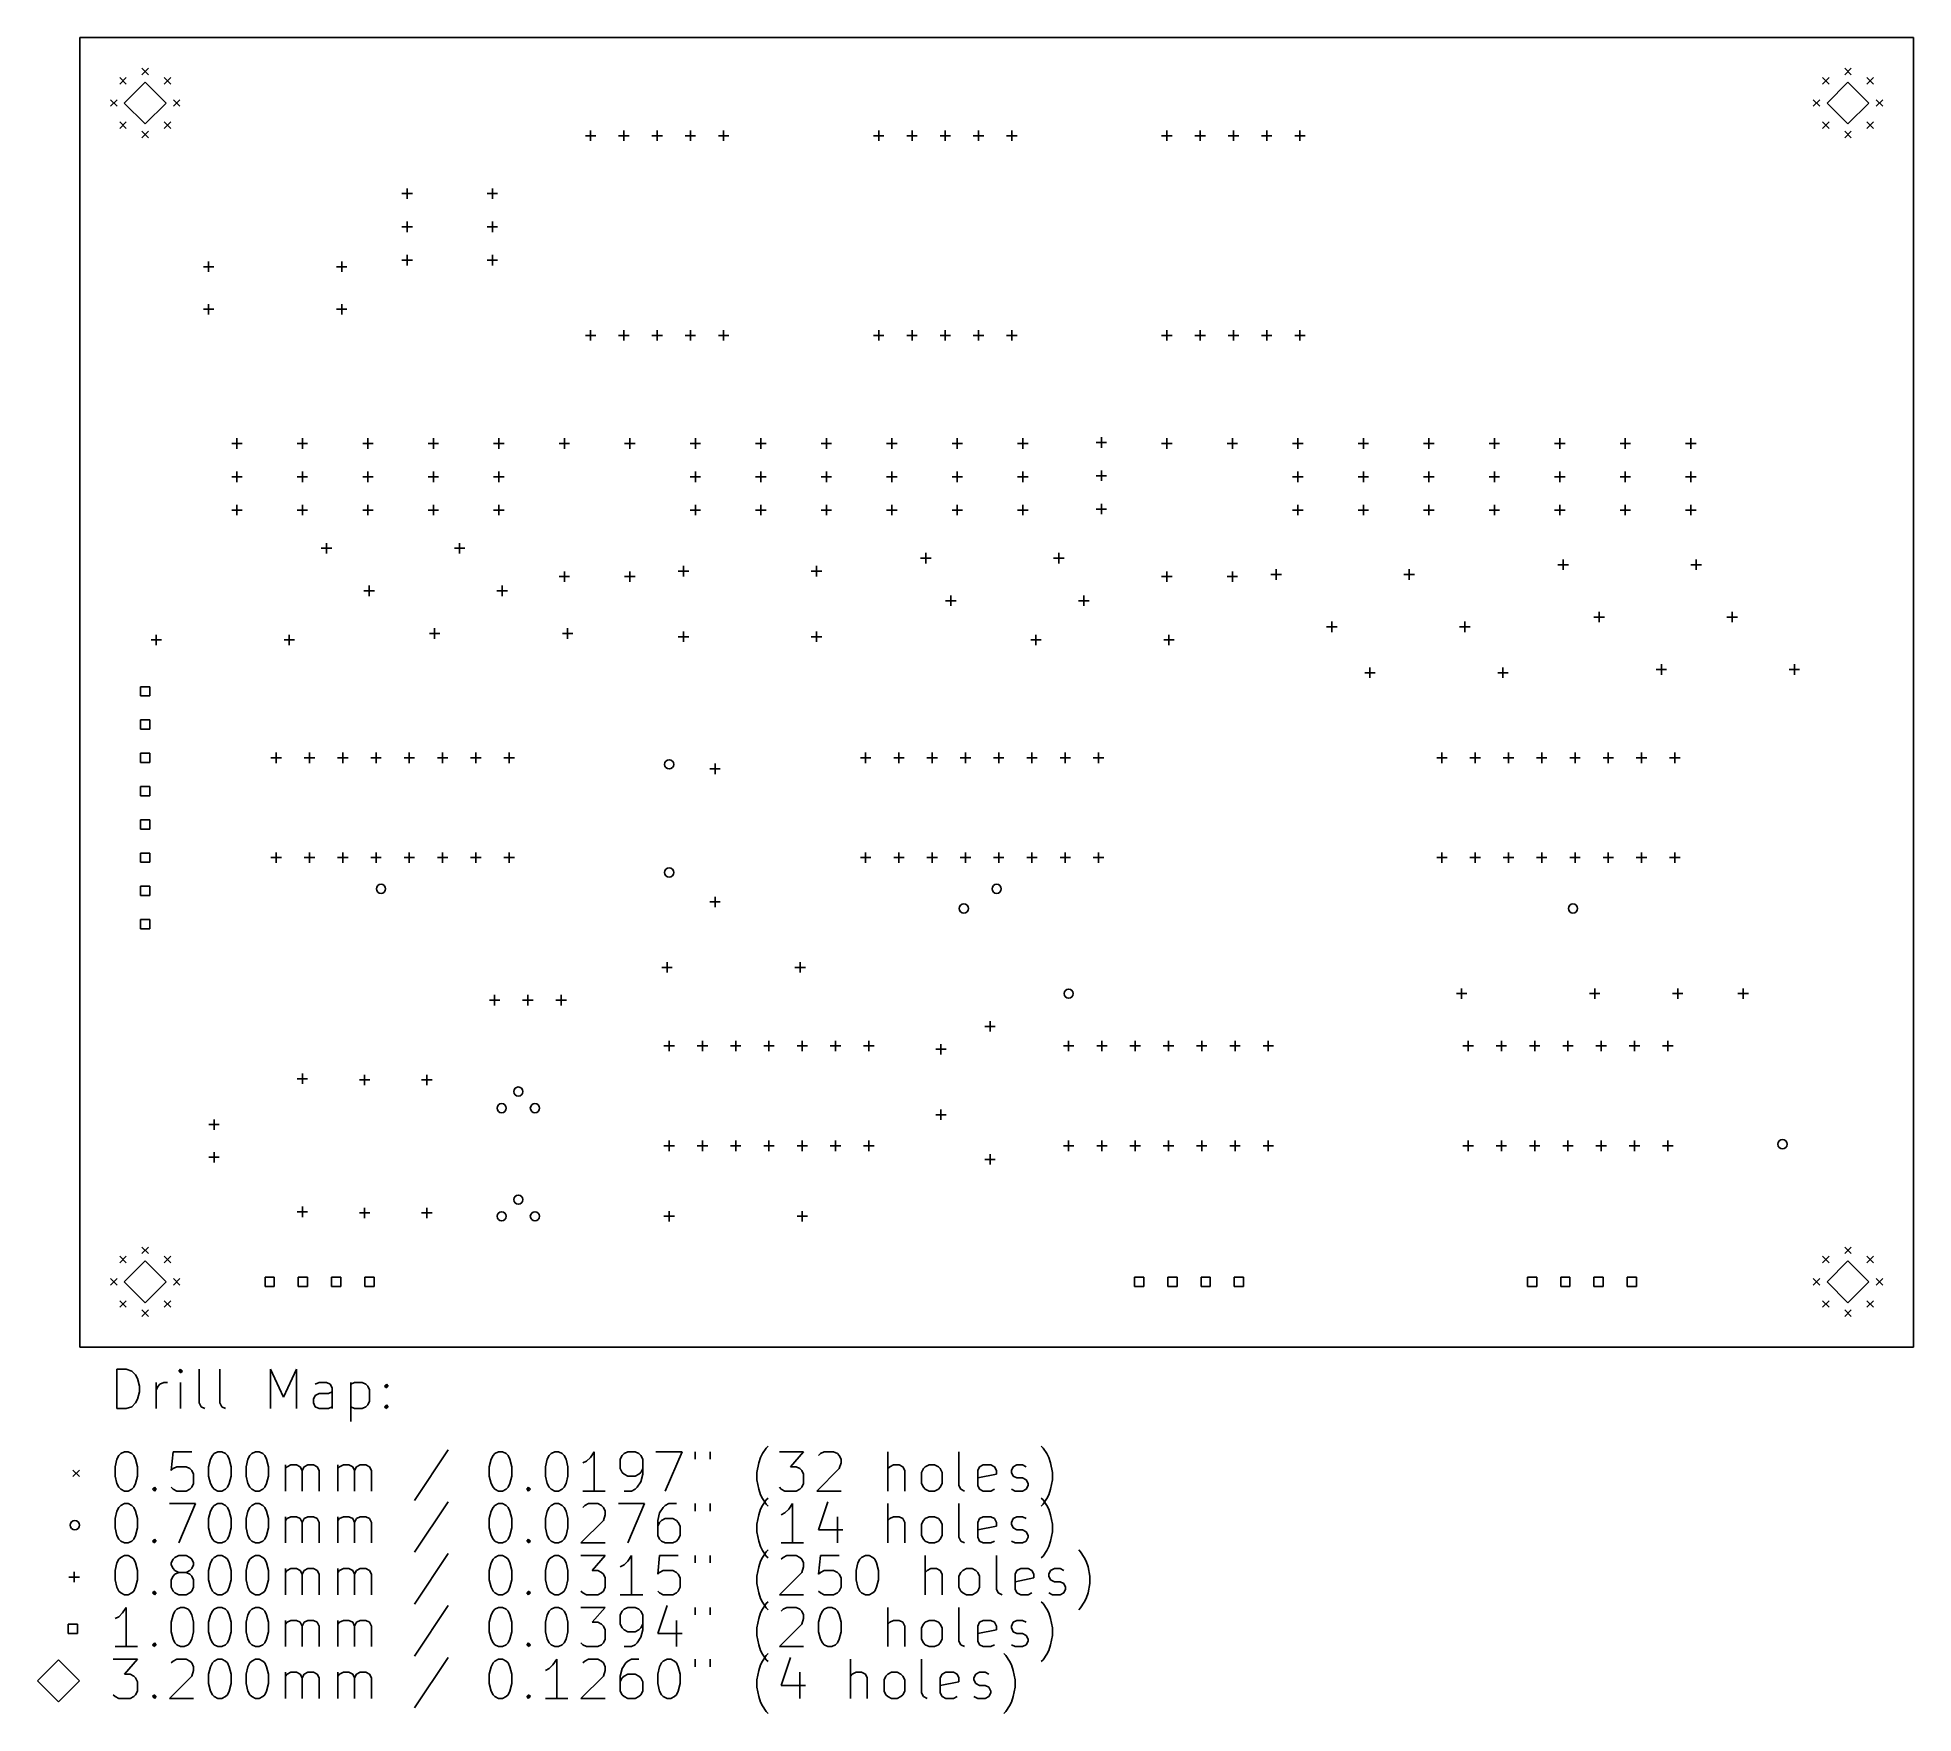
# Model space of a CAD drawing. Extents: x 1.84 to 7.48, y -7.01 to -1.97.
import ezdxf

# ---------------------------------------------------------------- set-up
doc = ezdxf.new("R2010")
doc.units = 0
doc.header["$MEASUREMENT"] = 0
doc.layers.add('BLACK', color=7, linetype='CONTINUOUS')

msp = doc.modelspace()

# ---------------------------------------------------------------- linework, layer by layer
at = {"layer": 'BLACK', "linetype": 'CONTINUOUS'}
for p, q in [((1.9685, -1.9685), (1.9685, -5.90551)), ((7.48031, -1.9685), (1.9685, -1.9685)), ((7.48031, -5.90551), (7.48031, -1.9685)), ((2.15551, -2.06102), (2.1752, -2.08071)), ((2.1752, -2.06102), (2.15551, -2.08071)), ((7.27362, -2.06102), (7.29331, -2.08071)), ((7.29331, -2.06102), (7.27362, -2.08071)), ((2.0887, -2.0887), (2.10838, -2.10838)), ((2.10838, -2.0887), (2.0887, -2.10838)), ((2.16535, -2.10236), (2.10236, -2.16535)), ((2.22835, -2.16535), (2.16535, -2.10236)), ((2.22233, -2.0887), (2.24201, -2.10838)), ((2.24201, -2.0887), (2.22233, -2.10838)), ((7.20681, -2.0887), (7.22649, -2.10838)), ((7.22649, -2.0887), (7.20681, -2.10838)), ((7.28346, -2.10236), (7.22047, -2.16535)), ((7.34646, -2.16535), (7.28346, -2.10236)), ((7.34044, -2.0887), (7.36012, -2.10838)), ((7.36012, -2.0887), (7.34044, -2.10838)), ((2.06102, -2.15551), (2.08071, -2.1752)), ((2.08071, -2.15551), (2.06102, -2.1752)), ((2.10236, -2.16535), (2.16535, -2.22835)), ((2.16535, -2.22835), (2.22835, -2.16535)), ((2.25, -2.15551), (2.26969, -2.1752)), ((2.26969, -2.15551), (2.25, -2.1752)), ((7.17913, -2.15551), (7.19882, -2.1752)), ((7.19882, -2.15551), (7.17913, -2.1752)), ((7.22047, -2.16535), (7.28346, -2.22835)), ((7.28346, -2.22835), (7.34646, -2.16535)), ((7.36811, -2.15551), (7.3878, -2.1752)), ((7.3878, -2.15551), (7.36811, -2.1752)), ((2.0887, -2.22233), (2.10838, -2.24201)), ((2.10838, -2.22233), (2.0887, -2.24201)), ((2.15551, -2.25), (2.1752, -2.26969)), ((2.1752, -2.25), (2.15551, -2.26969)), ((2.22233, -2.22233), (2.24201, -2.24201)), ((2.24201, -2.22233), (2.22233, -2.24201)), ((3.50394, -2.24803), (3.50394, -2.27953)), ((3.60394, -2.24803), (3.60394, -2.27953)), ((3.70394, -2.24803), (3.70394, -2.27953)), ((3.80394, -2.24803), (3.80394, -2.27953)), ((3.90394, -2.24803), (3.90394, -2.27953)), ((4.37008, -2.24803), (4.37008, -2.27953)), ((4.47008, -2.24803), (4.47008, -2.27953)), ((4.57008, -2.24803), (4.57008, -2.27953)), ((4.67008, -2.24803), (4.67008, -2.27953)), ((4.77008, -2.24803), (4.77008, -2.27953)), ((5.23622, -2.24803), (5.23622, -2.27953)), ((5.33622, -2.24803), (5.33622, -2.27953)), ((5.43622, -2.24803), (5.43622, -2.27953)), ((5.53622, -2.24803), (5.53622, -2.27953)), ((5.63622, -2.24803), (5.63622, -2.27953)), ((7.20681, -2.22233), (7.22649, -2.24201)), ((7.22649, -2.22233), (7.20681, -2.24201)), ((7.27362, -2.25), (7.29331, -2.26969)), ((7.29331, -2.25), (7.27362, -2.26969)), ((7.34044, -2.22233), (7.36012, -2.24201)), ((7.36012, -2.22233), (7.34044, -2.24201)), ((3.48819, -2.26378), (3.51969, -2.26378)), ((3.58819, -2.26378), (3.61969, -2.26378)), ((3.68819, -2.26378), (3.71969, -2.26378)), ((3.78819, -2.26378), (3.81969, -2.26378)), ((3.88819, -2.26378), (3.91969, -2.26378)), ((4.35433, -2.26378), (4.38583, -2.26378)), ((4.45433, -2.26378), (4.48583, -2.26378)), ((4.55433, -2.26378), (4.58583, -2.26378)), ((4.65433, -2.26378), (4.68583, -2.26378)), ((4.75433, -2.26378), (4.78583, -2.26378)), ((5.22047, -2.26378), (5.25197, -2.26378)), ((5.32047, -2.26378), (5.35197, -2.26378)), ((5.42047, -2.26378), (5.45197, -2.26378)), ((5.52047, -2.26378), (5.55197, -2.26378)), ((5.62047, -2.26378), (5.65197, -2.26378)), ((2.95276, -2.42205), (2.95276, -2.45354)), ((3.20866, -2.42205), (3.20866, -2.45354)), ((2.93701, -2.4378), (2.9685, -2.4378)), ((3.19291, -2.4378), (3.22441, -2.4378)), ((2.95276, -2.52205), (2.95276, -2.55354)), ((3.20866, -2.52205), (3.20866, -2.55354)), ((2.93701, -2.5378), (2.9685, -2.5378)), ((3.19291, -2.5378), (3.22441, -2.5378)), ((2.35591, -2.64173), (2.35591, -2.67323)), ((2.75591, -2.64173), (2.75591, -2.67323)), ((2.93701, -2.6378), (2.9685, -2.6378)), ((2.95276, -2.62205), (2.95276, -2.65354)), ((3.19291, -2.6378), (3.22441, -2.6378)), ((3.20866, -2.62205), (3.20866, -2.65354)), ((2.34016, -2.65748), (2.37165, -2.65748)), ((2.74016, -2.65748), (2.77165, -2.65748)), ((2.34016, -2.78543), (2.37165, -2.78543)), ((2.35591, -2.76969), (2.35591, -2.80118)), ((2.74016, -2.78543), (2.77165, -2.78543)), ((2.75591, -2.76969), (2.75591, -2.80118)), ((3.48819, -2.86378), (3.51969, -2.86378)), ((3.50394, -2.84803), (3.50394, -2.87953)), ((3.58819, -2.86378), (3.61969, -2.86378)), ((3.60394, -2.84803), (3.60394, -2.87953)), ((3.68819, -2.86378), (3.71969, -2.86378)), ((3.70394, -2.84803), (3.70394, -2.87953)), ((3.78819, -2.86378), (3.81969, -2.86378)), ((3.80394, -2.84803), (3.80394, -2.87953)), ((3.88819, -2.86378), (3.91969, -2.86378)), ((3.90394, -2.84803), (3.90394, -2.87953)), ((4.35433, -2.86378), (4.38583, -2.86378)), ((4.37008, -2.84803), (4.37008, -2.87953)), ((4.45433, -2.86378), (4.48583, -2.86378)), ((4.47008, -2.84803), (4.47008, -2.87953)), ((4.55433, -2.86378), (4.58583, -2.86378)), ((4.57008, -2.84803), (4.57008, -2.87953)), ((4.65433, -2.86378), (4.68583, -2.86378)), ((4.67008, -2.84803), (4.67008, -2.87953)), ((4.75433, -2.86378), (4.78583, -2.86378)), ((4.77008, -2.84803), (4.77008, -2.87953)), ((5.22047, -2.86378), (5.25197, -2.86378)), ((5.23622, -2.84803), (5.23622, -2.87953)), ((5.32047, -2.86378), (5.35197, -2.86378)), ((5.33622, -2.84803), (5.33622, -2.87953)), ((5.42047, -2.86378), (5.45197, -2.86378)), ((5.43622, -2.84803), (5.43622, -2.87953)), ((5.52047, -2.86378), (5.55197, -2.86378)), ((5.53622, -2.84803), (5.53622, -2.87953)), ((5.62047, -2.86378), (5.65197, -2.86378)), ((5.63622, -2.84803), (5.63622, -2.87953)), ((2.4252, -3.18898), (2.45669, -3.18898)), ((2.44094, -3.17323), (2.44094, -3.20472)), ((2.62205, -3.18898), (2.65354, -3.18898)), ((2.6378, -3.17323), (2.6378, -3.20472)), ((2.8189, -3.18898), (2.85039, -3.18898)), ((2.83465, -3.17323), (2.83465, -3.20472)), ((3.01575, -3.18898), (3.04724, -3.18898)), ((3.0315, -3.17323), (3.0315, -3.20472)), ((3.2126, -3.18898), (3.24409, -3.18898)), ((3.22835, -3.17323), (3.22835, -3.20472)), ((3.40945, -3.18898), (3.44094, -3.18898)), ((3.4252, -3.17323), (3.4252, -3.20472)), ((3.6063, -3.18898), (3.6378, -3.18898)), ((3.62205, -3.17323), (3.62205, -3.20472)), ((3.80315, -3.18898), (3.83465, -3.18898)), ((3.8189, -3.17323), (3.8189, -3.20472)), ((4, -3.18898), (4.0315, -3.18898)), ((4.01575, -3.17323), (4.01575, -3.20472)), ((4.19685, -3.18898), (4.22835, -3.18898)), ((4.2126, -3.17323), (4.2126, -3.20472)), ((4.3937, -3.18898), (4.4252, -3.18898)), ((4.40945, -3.17323), (4.40945, -3.20472)), ((4.59055, -3.18898), (4.62205, -3.18898)), ((4.6063, -3.17323), (4.6063, -3.20472)), ((4.7874, -3.18898), (4.8189, -3.18898)), ((4.80315, -3.17323), (4.80315, -3.20472)), ((5.02362, -3.18583), (5.05512, -3.18583)), ((5.03937, -3.17008), (5.03937, -3.20157)), ((5.22047, -3.18898), (5.25197, -3.18898)), ((5.23622, -3.17323), (5.23622, -3.20472)), ((5.41732, -3.18898), (5.44882, -3.18898)), ((5.43307, -3.17323), (5.43307, -3.20472)), ((5.61417, -3.18898), (5.64567, -3.18898)), ((5.62992, -3.17323), (5.62992, -3.20472)), ((5.81102, -3.18898), (5.84252, -3.18898)), ((5.82677, -3.17323), (5.82677, -3.20472)), ((6.00787, -3.18898), (6.03937, -3.18898)), ((6.02362, -3.17323), (6.02362, -3.20472)), ((6.20472, -3.18898), (6.23622, -3.18898)), ((6.22047, -3.17323), (6.22047, -3.20472)), ((6.40157, -3.18898), (6.43307, -3.18898)), ((6.41732, -3.17323), (6.41732, -3.20472)), ((6.59843, -3.18898), (6.62992, -3.18898)), ((6.61417, -3.17323), (6.61417, -3.20472)), ((6.79528, -3.18898), (6.82677, -3.18898)), ((6.81102, -3.17323), (6.81102, -3.20472)), ((5.03937, -3.27008), (5.03937, -3.30157)), ((2.4252, -3.28898), (2.45669, -3.28898)), ((2.44094, -3.27323), (2.44094, -3.30472)), ((2.62205, -3.28898), (2.65354, -3.28898)), ((2.6378, -3.27323), (2.6378, -3.30472)), ((2.8189, -3.28898), (2.85039, -3.28898)), ((2.83465, -3.27323), (2.83465, -3.30472)), ((3.01575, -3.28898), (3.04724, -3.28898)), ((3.0315, -3.27323), (3.0315, -3.30472)), ((3.2126, -3.28898), (3.24409, -3.28898)), ((3.22835, -3.27323), (3.22835, -3.30472)), ((3.80315, -3.28898), (3.83465, -3.28898)), ((3.8189, -3.27323), (3.8189, -3.30472)), ((4, -3.28898), (4.0315, -3.28898)), ((4.01575, -3.27323), (4.01575, -3.30472)), ((4.19685, -3.28898), (4.22835, -3.28898)), ((4.2126, -3.27323), (4.2126, -3.30472)), ((4.3937, -3.28898), (4.4252, -3.28898)), ((4.40945, -3.27323), (4.40945, -3.30472)), ((4.59055, -3.28898), (4.62205, -3.28898)), ((4.6063, -3.27323), (4.6063, -3.30472)), ((4.7874, -3.28898), (4.8189, -3.28898)), ((4.80315, -3.27323), (4.80315, -3.30472)), ((5.02362, -3.28583), (5.05512, -3.28583)), ((5.61417, -3.28898), (5.64567, -3.28898)), ((5.62992, -3.27323), (5.62992, -3.30472)), ((5.81102, -3.28898), (5.84252, -3.28898)), ((5.82677, -3.27323), (5.82677, -3.30472)), ((6.00787, -3.28898), (6.03937, -3.28898)), ((6.02362, -3.27323), (6.02362, -3.30472)), ((6.20472, -3.28898), (6.23622, -3.28898)), ((6.22047, -3.27323), (6.22047, -3.30472)), ((6.40157, -3.28898), (6.43307, -3.28898)), ((6.41732, -3.27323), (6.41732, -3.30472)), ((6.59843, -3.28898), (6.62992, -3.28898)), ((6.61417, -3.27323), (6.61417, -3.30472)), ((6.79528, -3.28898), (6.82677, -3.28898)), ((6.81102, -3.27323), (6.81102, -3.30472)), ((2.44094, -3.37323), (2.44094, -3.40472)), ((2.6378, -3.37323), (2.6378, -3.40472)), ((2.83465, -3.37323), (2.83465, -3.40472)), ((3.0315, -3.37323), (3.0315, -3.40472)), ((3.22835, -3.37323), (3.22835, -3.40472)), ((3.8189, -3.37323), (3.8189, -3.40472)), ((4.01575, -3.37323), (4.01575, -3.40472)), ((4.2126, -3.37323), (4.2126, -3.40472)), ((4.40945, -3.37323), (4.40945, -3.40472)), ((4.6063, -3.37323), (4.6063, -3.40472)), ((4.80315, -3.37323), (4.80315, -3.40472)), ((5.03937, -3.37008), (5.03937, -3.40157)), ((5.62992, -3.37323), (5.62992, -3.40472)), ((5.82677, -3.37323), (5.82677, -3.40472)), ((6.02362, -3.37323), (6.02362, -3.40472)), ((6.22047, -3.37323), (6.22047, -3.40472)), ((6.41732, -3.37323), (6.41732, -3.40472)), ((6.61417, -3.37323), (6.61417, -3.40472)), ((6.81102, -3.37323), (6.81102, -3.40472)), ((2.4252, -3.38898), (2.45669, -3.38898)), ((2.62205, -3.38898), (2.65354, -3.38898)), ((2.8189, -3.38898), (2.85039, -3.38898)), ((3.01575, -3.38898), (3.04724, -3.38898)), ((3.2126, -3.38898), (3.24409, -3.38898)), ((3.80315, -3.38898), (3.83465, -3.38898)), ((4, -3.38898), (4.0315, -3.38898)), ((4.19685, -3.38898), (4.22835, -3.38898)), ((4.3937, -3.38898), (4.4252, -3.38898)), ((4.59055, -3.38898), (4.62205, -3.38898)), ((4.7874, -3.38898), (4.8189, -3.38898)), ((5.02362, -3.38583), (5.05512, -3.38583)), ((5.61417, -3.38898), (5.64567, -3.38898)), ((5.81102, -3.38898), (5.84252, -3.38898)), ((6.00787, -3.38898), (6.03937, -3.38898)), ((6.20472, -3.38898), (6.23622, -3.38898)), ((6.40157, -3.38898), (6.43307, -3.38898)), ((6.59843, -3.38898), (6.62992, -3.38898)), ((6.79528, -3.38898), (6.82677, -3.38898)), ((2.71024, -3.48819), (2.71024, -3.51969)), ((3.11024, -3.48819), (3.11024, -3.51969)), ((2.69449, -3.50394), (2.72598, -3.50394)), ((3.09449, -3.50394), (3.12598, -3.50394)), ((4.49567, -3.53346), (4.52717, -3.53346)), ((4.51142, -3.51772), (4.51142, -3.54921)), ((4.89567, -3.53346), (4.92717, -3.53346)), ((4.91142, -3.51772), (4.91142, -3.54921)), ((6.42717, -3.5374), (6.42717, -3.5689)), ((6.82717, -3.5374), (6.82717, -3.5689)), ((3.40945, -3.58898), (3.44094, -3.58898)), ((3.4252, -3.57323), (3.4252, -3.60472)), ((3.6063, -3.58898), (3.6378, -3.58898)), ((3.62205, -3.57323), (3.62205, -3.60472)), ((3.76732, -3.57283), (3.79882, -3.57283)), ((3.78307, -3.55709), (3.78307, -3.58858)), ((4.16732, -3.57283), (4.19882, -3.57283)), ((4.18307, -3.55709), (4.18307, -3.58858)), ((5.22047, -3.58898), (5.25197, -3.58898)), ((5.23622, -3.57323), (5.23622, -3.60472)), ((5.41732, -3.58898), (5.44882, -3.58898)), ((5.43307, -3.57323), (5.43307, -3.60472)), ((5.54882, -3.58268), (5.58031, -3.58268)), ((5.56457, -3.56693), (5.56457, -3.59843)), ((5.94882, -3.58268), (5.98031, -3.58268)), ((5.96457, -3.56693), (5.96457, -3.59843)), ((6.41142, -3.55315), (6.44291, -3.55315)), ((6.81142, -3.55315), (6.84291, -3.55315)), ((2.82244, -3.63189), (2.85394, -3.63189)), ((2.83819, -3.61614), (2.83819, -3.64764)), ((3.22244, -3.63189), (3.25394, -3.63189)), ((3.23819, -3.61614), (3.23819, -3.64764)), ((4.57087, -3.66142), (4.60236, -3.66142)), ((4.58661, -3.64567), (4.58661, -3.67717)), ((4.97087, -3.66142), (5.00236, -3.66142)), ((4.98661, -3.64567), (4.98661, -3.67717)), ((6.51969, -3.71063), (6.55118, -3.71063)), ((6.53543, -3.69488), (6.53543, -3.72638)), ((6.91969, -3.71063), (6.95118, -3.71063)), ((6.93543, -3.69488), (6.93543, -3.72638)), ((2.19843, -3.76378), (2.19843, -3.79528)), ((2.59843, -3.76378), (2.59843, -3.79528)), ((3.01929, -3.75984), (3.05079, -3.75984)), ((3.03504, -3.74409), (3.03504, -3.77559)), ((3.41929, -3.75984), (3.45079, -3.75984)), ((3.43504, -3.74409), (3.43504, -3.77559)), ((3.76732, -3.76969), (3.79882, -3.76969)), ((3.78307, -3.75394), (3.78307, -3.78543)), ((4.16732, -3.76969), (4.19882, -3.76969)), ((4.18307, -3.75394), (4.18307, -3.78543)), ((4.84252, -3.76378), (4.84252, -3.79528)), ((5.24252, -3.76378), (5.24252, -3.79528)), ((5.71614, -3.74016), (5.74764, -3.74016)), ((5.73189, -3.72441), (5.73189, -3.75591)), ((6.11614, -3.74016), (6.14764, -3.74016)), ((6.13189, -3.72441), (6.13189, -3.75591)), ((2.18268, -3.77953), (2.21417, -3.77953)), ((2.58268, -3.77953), (2.61417, -3.77953)), ((4.82677, -3.77953), (4.85827, -3.77953)), ((5.22677, -3.77953), (5.25827, -3.77953)), ((5.83071, -3.87795), (5.8622, -3.87795)), ((5.84646, -3.8622), (5.84646, -3.8937)), ((6.23071, -3.87795), (6.2622, -3.87795)), ((6.24646, -3.8622), (6.24646, -3.8937)), ((6.70669, -3.86811), (6.73819, -3.86811)), ((6.72244, -3.85236), (6.72244, -3.88386)), ((7.10669, -3.86811), (7.13819, -3.86811)), ((7.12244, -3.85236), (7.12244, -3.88386)), ((2.17927, -3.91994), (2.15143, -3.91994)), ((2.15143, -3.91994), (2.15143, -3.94778)), ((2.17927, -3.94778), (2.17927, -3.91994)), ((2.15143, -3.94778), (2.17927, -3.94778)), ((2.17927, -4.01994), (2.15143, -4.01994)), ((2.15143, -4.01994), (2.15143, -4.04778)), ((2.15143, -4.04778), (2.17927, -4.04778)), ((2.17927, -4.04778), (2.17927, -4.01994)), ((2.17927, -4.11994), (2.15143, -4.11994)), ((2.15143, -4.11994), (2.15143, -4.14778)), ((2.15143, -4.14778), (2.17927, -4.14778)), ((2.17927, -4.14778), (2.17927, -4.11994)), ((2.54331, -4.13386), (2.5748, -4.13386)), ((2.55906, -4.11811), (2.55906, -4.14961)), ((2.64331, -4.13386), (2.6748, -4.13386)), ((2.65906, -4.11811), (2.65906, -4.14961)), ((2.74331, -4.13386), (2.7748, -4.13386)), ((2.75906, -4.11811), (2.75906, -4.14961)), ((2.84331, -4.13386), (2.8748, -4.13386)), ((2.85906, -4.11811), (2.85906, -4.14961)), ((2.94331, -4.13386), (2.9748, -4.13386)), ((2.95906, -4.11811), (2.95906, -4.14961)), ((3.04331, -4.13386), (3.0748, -4.13386)), ((3.05906, -4.11811), (3.05906, -4.14961)), ((3.14331, -4.13386), (3.1748, -4.13386)), ((3.15906, -4.11811), (3.15906, -4.14961)), ((3.24331, -4.13386), (3.2748, -4.13386)), ((3.25906, -4.11811), (3.25906, -4.14961)), ((3.8622, -4.16693), (3.8937, -4.16693)), ((3.87795, -4.15118), (3.87795, -4.18268)), ((4.31496, -4.13386), (4.34646, -4.13386)), ((4.33071, -4.11811), (4.33071, -4.14961)), ((4.41496, -4.13386), (4.44646, -4.13386)), ((4.43071, -4.11811), (4.43071, -4.14961)), ((4.51496, -4.13386), (4.54646, -4.13386)), ((4.53071, -4.11811), (4.53071, -4.14961)), ((4.61496, -4.13386), (4.64646, -4.13386)), ((4.63071, -4.11811), (4.63071, -4.14961)), ((4.71496, -4.13386), (4.74646, -4.13386)), ((4.73071, -4.11811), (4.73071, -4.14961)), ((4.81496, -4.13386), (4.84646, -4.13386)), ((4.83071, -4.11811), (4.83071, -4.14961)), ((4.91496, -4.13386), (4.94646, -4.13386)), ((4.93071, -4.11811), (4.93071, -4.14961)), ((5.01496, -4.13386), (5.04646, -4.13386)), ((5.03071, -4.11811), (5.03071, -4.14961)), ((6.04724, -4.13386), (6.07874, -4.13386)), ((6.06299, -4.11811), (6.06299, -4.14961)), ((6.14724, -4.13386), (6.17874, -4.13386)), ((6.16299, -4.11811), (6.16299, -4.14961)), ((6.24724, -4.13386), (6.27874, -4.13386)), ((6.26299, -4.11811), (6.26299, -4.14961)), ((6.34724, -4.13386), (6.37874, -4.13386)), ((6.36299, -4.11811), (6.36299, -4.14961)), ((6.44724, -4.13386), (6.47874, -4.13386)), ((6.46299, -4.11811), (6.46299, -4.14961)), ((6.54724, -4.13386), (6.57874, -4.13386)), ((6.56299, -4.11811), (6.56299, -4.14961)), ((6.64724, -4.13386), (6.67874, -4.13386)), ((6.66299, -4.11811), (6.66299, -4.14961)), ((6.74724, -4.13386), (6.77874, -4.13386)), ((6.76299, -4.11811), (6.76299, -4.14961)), ((2.17927, -4.21994), (2.15143, -4.21994)), ((2.15143, -4.21994), (2.15143, -4.24778)), ((2.17927, -4.24778), (2.17927, -4.21994)), ((2.15143, -4.24778), (2.17927, -4.24778)), ((2.17927, -4.31994), (2.15143, -4.31994)), ((2.15143, -4.31994), (2.15143, -4.34778)), ((2.17927, -4.34778), (2.17927, -4.31994)), ((2.15143, -4.34778), (2.17927, -4.34778)), ((2.17927, -4.41994), (2.15143, -4.41994)), ((2.15143, -4.41994), (2.15143, -4.44778)), ((2.15143, -4.44778), (2.17927, -4.44778)), ((2.17927, -4.44778), (2.17927, -4.41994)), ((2.54331, -4.43386), (2.5748, -4.43386)), ((2.55906, -4.41811), (2.55906, -4.44961)), ((2.64331, -4.43386), (2.6748, -4.43386)), ((2.65906, -4.41811), (2.65906, -4.44961)), ((2.74331, -4.43386), (2.7748, -4.43386)), ((2.75906, -4.41811), (2.75906, -4.44961)), ((2.84331, -4.43386), (2.8748, -4.43386)), ((2.85906, -4.41811), (2.85906, -4.44961)), ((2.94331, -4.43386), (2.9748, -4.43386)), ((2.95906, -4.41811), (2.95906, -4.44961)), ((3.04331, -4.43386), (3.0748, -4.43386)), ((3.05906, -4.41811), (3.05906, -4.44961)), ((3.14331, -4.43386), (3.1748, -4.43386)), ((3.15906, -4.41811), (3.15906, -4.44961)), ((3.24331, -4.43386), (3.2748, -4.43386)), ((3.25906, -4.41811), (3.25906, -4.44961)), ((4.31496, -4.43386), (4.34646, -4.43386)), ((4.33071, -4.41811), (4.33071, -4.44961)), ((4.41496, -4.43386), (4.44646, -4.43386)), ((4.43071, -4.41811), (4.43071, -4.44961)), ((4.51496, -4.43386), (4.54646, -4.43386)), ((4.53071, -4.41811), (4.53071, -4.44961)), ((4.61496, -4.43386), (4.64646, -4.43386)), ((4.63071, -4.41811), (4.63071, -4.44961)), ((4.71496, -4.43386), (4.74646, -4.43386)), ((4.73071, -4.41811), (4.73071, -4.44961)), ((4.81496, -4.43386), (4.84646, -4.43386)), ((4.83071, -4.41811), (4.83071, -4.44961)), ((4.91496, -4.43386), (4.94646, -4.43386)), ((4.93071, -4.41811), (4.93071, -4.44961)), ((5.01496, -4.43386), (5.04646, -4.43386)), ((5.03071, -4.41811), (5.03071, -4.44961)), ((6.04724, -4.43386), (6.07874, -4.43386)), ((6.06299, -4.41811), (6.06299, -4.44961)), ((6.14724, -4.43386), (6.17874, -4.43386)), ((6.16299, -4.41811), (6.16299, -4.44961)), ((6.24724, -4.43386), (6.27874, -4.43386)), ((6.26299, -4.41811), (6.26299, -4.44961)), ((6.34724, -4.43386), (6.37874, -4.43386)), ((6.36299, -4.41811), (6.36299, -4.44961)), ((6.44724, -4.43386), (6.47874, -4.43386)), ((6.46299, -4.41811), (6.46299, -4.44961)), ((6.54724, -4.43386), (6.57874, -4.43386)), ((6.56299, -4.41811), (6.56299, -4.44961)), ((6.64724, -4.43386), (6.67874, -4.43386)), ((6.66299, -4.41811), (6.66299, -4.44961)), ((6.74724, -4.43386), (6.77874, -4.43386)), ((6.76299, -4.41811), (6.76299, -4.44961)), ((2.17927, -4.51994), (2.15143, -4.51994)), ((2.15143, -4.51994), (2.15143, -4.54778)), ((2.15143, -4.54778), (2.17927, -4.54778)), ((2.17927, -4.54778), (2.17927, -4.51994)), ((3.8622, -4.56693), (3.8937, -4.56693)), ((3.87795, -4.55118), (3.87795, -4.58268)), ((2.17927, -4.61994), (2.15143, -4.61994)), ((2.15143, -4.61994), (2.15143, -4.64778)), ((2.17927, -4.64778), (2.17927, -4.61994)), ((2.15143, -4.64778), (2.17927, -4.64778)), ((3.71811, -4.76378), (3.74961, -4.76378)), ((3.73386, -4.74803), (3.73386, -4.77953)), ((4.11811, -4.76378), (4.14961, -4.76378)), ((4.13386, -4.74803), (4.13386, -4.77953)), ((3.21535, -4.84646), (3.21535, -4.87795)), ((3.31535, -4.84646), (3.31535, -4.87795)), ((3.41535, -4.84646), (3.41535, -4.87795)), ((6.1063, -4.84252), (6.1378, -4.84252)), ((6.12205, -4.82677), (6.12205, -4.85827)), ((6.5063, -4.84252), (6.5378, -4.84252)), ((6.52205, -4.82677), (6.52205, -4.85827)), ((6.75591, -4.84252), (6.7874, -4.84252)), ((6.77165, -4.82677), (6.77165, -4.85827)), ((6.95276, -4.84252), (6.98425, -4.84252)), ((6.9685, -4.82677), (6.9685, -4.85827)), ((3.19961, -4.8622), (3.2311, -4.8622)), ((3.29961, -4.8622), (3.3311, -4.8622)), ((3.39961, -4.8622), (3.4311, -4.8622)), ((4.68898, -4.94094), (4.72047, -4.94094)), ((4.70472, -4.9252), (4.70472, -4.95669)), ((3.72441, -5), (3.75591, -5)), ((3.74016, -4.98425), (3.74016, -5.01575)), ((3.82441, -5), (3.85591, -5)), ((3.84016, -4.98425), (3.84016, -5.01575)), ((3.92441, -5), (3.95591, -5)), ((3.94016, -4.98425), (3.94016, -5.01575)), ((4.02441, -5), (4.05591, -5)), ((4.04016, -4.98425), (4.04016, -5.01575)), ((4.12441, -5), (4.15591, -5)), ((4.14016, -4.98425), (4.14016, -5.01575)), ((4.22441, -5), (4.25591, -5)), ((4.24016, -4.98425), (4.24016, -5.01575)), ((4.32441, -5), (4.35591, -5)), ((4.34016, -4.98425), (4.34016, -5.01575)), ((4.54134, -5.00984), (4.57283, -5.00984)), ((4.55709, -4.99409), (4.55709, -5.02559)), ((4.9252, -5), (4.95669, -5)), ((4.94094, -4.98425), (4.94094, -5.01575)), ((5.0252, -5), (5.05669, -5)), ((5.04094, -4.98425), (5.04094, -5.01575)), ((5.1252, -5), (5.15669, -5)), ((5.14094, -4.98425), (5.14094, -5.01575)), ((5.2252, -5), (5.25669, -5)), ((5.24094, -4.98425), (5.24094, -5.01575)), ((5.3252, -5), (5.35669, -5)), ((5.34094, -4.98425), (5.34094, -5.01575)), ((5.4252, -5), (5.45669, -5)), ((5.44094, -4.98425), (5.44094, -5.01575)), ((5.5252, -5), (5.55669, -5)), ((5.54094, -4.98425), (5.54094, -5.01575)), ((6.12598, -5), (6.15748, -5)), ((6.14173, -4.98425), (6.14173, -5.01575)), ((6.22598, -5), (6.25748, -5)), ((6.24173, -4.98425), (6.24173, -5.01575)), ((6.32598, -5), (6.35748, -5)), ((6.34173, -4.98425), (6.34173, -5.01575)), ((6.42598, -5), (6.45748, -5)), ((6.44173, -4.98425), (6.44173, -5.01575)), ((6.52598, -5), (6.55748, -5)), ((6.54173, -4.98425), (6.54173, -5.01575)), ((6.62598, -5), (6.65748, -5)), ((6.64173, -4.98425), (6.64173, -5.01575)), ((6.72598, -5), (6.75748, -5)), ((6.74173, -4.98425), (6.74173, -5.01575)), ((2.62205, -5.09843), (2.65354, -5.09843)), ((2.6378, -5.08268), (2.6378, -5.11417)), ((2.80906, -5.10197), (2.84055, -5.10197)), ((2.8248, -5.08622), (2.8248, -5.11772)), ((2.99606, -5.10197), (3.02756, -5.10197)), ((3.01181, -5.08622), (3.01181, -5.11772)), ((2.3563, -5.23622), (2.3878, -5.23622)), ((2.37205, -5.22047), (2.37205, -5.25197)), ((4.54134, -5.20669), (4.57283, -5.20669)), ((4.55709, -5.19094), (4.55709, -5.22244)), ((3.72441, -5.3), (3.75591, -5.3)), ((3.74016, -5.28425), (3.74016, -5.31575)), ((3.82441, -5.3), (3.85591, -5.3)), ((3.84016, -5.28425), (3.84016, -5.31575)), ((3.92441, -5.3), (3.95591, -5.3)), ((3.94016, -5.28425), (3.94016, -5.31575)), ((4.02441, -5.3), (4.05591, -5.3)), ((4.04016, -5.28425), (4.04016, -5.31575)), ((4.12441, -5.3), (4.15591, -5.3)), ((4.14016, -5.28425), (4.14016, -5.31575)), ((4.22441, -5.3), (4.25591, -5.3)), ((4.24016, -5.28425), (4.24016, -5.31575)), ((4.32441, -5.3), (4.35591, -5.3)), ((4.34016, -5.28425), (4.34016, -5.31575)), ((4.9252, -5.3), (4.95669, -5.3)), ((4.94094, -5.28425), (4.94094, -5.31575)), ((5.0252, -5.3), (5.05669, -5.3)), ((5.04094, -5.28425), (5.04094, -5.31575)), ((5.1252, -5.3), (5.15669, -5.3)), ((5.14094, -5.28425), (5.14094, -5.31575)), ((5.2252, -5.3), (5.25669, -5.3)), ((5.24094, -5.28425), (5.24094, -5.31575)), ((5.3252, -5.3), (5.35669, -5.3)), ((5.34094, -5.28425), (5.34094, -5.31575)), ((5.4252, -5.3), (5.45669, -5.3)), ((5.44094, -5.28425), (5.44094, -5.31575)), ((5.5252, -5.3), (5.55669, -5.3)), ((5.54094, -5.28425), (5.54094, -5.31575)), ((6.12598, -5.3), (6.15748, -5.3)), ((6.14173, -5.28425), (6.14173, -5.31575)), ((6.22598, -5.3), (6.25748, -5.3)), ((6.24173, -5.28425), (6.24173, -5.31575)), ((6.32598, -5.3), (6.35748, -5.3)), ((6.34173, -5.28425), (6.34173, -5.31575)), ((6.42598, -5.3), (6.45748, -5.3)), ((6.44173, -5.28425), (6.44173, -5.31575)), ((6.52598, -5.3), (6.55748, -5.3)), ((6.54173, -5.28425), (6.54173, -5.31575)), ((6.62598, -5.3), (6.65748, -5.3)), ((6.64173, -5.28425), (6.64173, -5.31575)), ((6.72598, -5.3), (6.75748, -5.3)), ((6.74173, -5.28425), (6.74173, -5.31575)), ((2.3563, -5.33465), (2.3878, -5.33465)), ((2.37205, -5.3189), (2.37205, -5.35039)), ((4.68898, -5.34094), (4.72047, -5.34094)), ((4.70472, -5.3252), (4.70472, -5.35669)), ((2.62205, -5.49843), (2.65354, -5.49843)), ((2.6378, -5.48268), (2.6378, -5.51417)), ((2.80906, -5.50197), (2.84055, -5.50197)), ((2.8248, -5.48622), (2.8248, -5.51772)), ((2.99606, -5.50197), (3.02756, -5.50197)), ((3.01181, -5.48622), (3.01181, -5.51772)), ((3.72441, -5.51181), (3.75591, -5.51181)), ((3.74016, -5.49606), (3.74016, -5.52756)), ((4.12441, -5.51181), (4.15591, -5.51181)), ((4.14016, -5.49606), (4.14016, -5.52756)), ((2.0887, -5.63201), (2.10838, -5.65169)), ((2.10838, -5.63201), (2.0887, -5.65169)), ((2.15551, -5.60433), (2.1752, -5.62402)), ((2.1752, -5.60433), (2.15551, -5.62402)), ((2.22233, -5.63201), (2.24201, -5.65169)), ((2.24201, -5.63201), (2.22233, -5.65169)), ((7.20681, -5.63201), (7.22649, -5.65169)), ((7.22649, -5.63201), (7.20681, -5.65169)), ((7.27362, -5.60433), (7.29331, -5.62402)), ((7.29331, -5.60433), (7.27362, -5.62402)), ((7.34044, -5.63201), (7.36012, -5.65169)), ((7.36012, -5.63201), (7.34044, -5.65169)), ((2.16535, -5.64567), (2.10236, -5.70866)), ((2.22835, -5.70866), (2.16535, -5.64567)), ((2.55329, -5.69474), (2.52545, -5.69474)), ((2.52545, -5.69474), (2.52545, -5.72258)), ((2.55329, -5.72258), (2.55329, -5.69474)), ((2.65329, -5.69474), (2.62545, -5.69474)), ((2.62545, -5.69474), (2.62545, -5.72258)), ((2.65329, -5.72258), (2.65329, -5.69474)), ((2.75329, -5.69474), (2.72545, -5.69474)), ((2.72545, -5.69474), (2.72545, -5.72258)), ((2.75329, -5.72258), (2.75329, -5.69474)), ((2.85329, -5.69474), (2.82545, -5.69474)), ((2.82545, -5.69474), (2.82545, -5.72258)), ((2.85329, -5.72258), (2.85329, -5.69474)), ((5.16668, -5.69474), (5.13884, -5.69474)), ((5.13884, -5.69474), (5.13884, -5.72258)), ((5.16668, -5.72258), (5.16668, -5.69474)), ((5.26668, -5.69474), (5.23884, -5.69474)), ((5.23884, -5.69474), (5.23884, -5.72258)), ((5.26668, -5.72258), (5.26668, -5.69474)), ((5.36668, -5.69474), (5.33884, -5.69474)), ((5.33884, -5.69474), (5.33884, -5.72258)), ((5.36668, -5.72258), (5.36668, -5.69474)), ((5.46668, -5.69474), (5.43884, -5.69474)), ((5.43884, -5.69474), (5.43884, -5.72258)), ((5.46668, -5.72258), (5.46668, -5.69474)), ((6.34778, -5.69474), (6.31994, -5.69474)), ((6.31994, -5.69474), (6.31994, -5.72258)), ((6.34778, -5.72258), (6.34778, -5.69474)), ((6.44778, -5.69474), (6.41994, -5.69474)), ((6.41994, -5.69474), (6.41994, -5.72258)), ((6.44778, -5.72258), (6.44778, -5.69474)), ((6.54778, -5.69474), (6.51994, -5.69474)), ((6.51994, -5.69474), (6.51994, -5.72258)), ((6.54778, -5.72258), (6.54778, -5.69474)), ((6.64778, -5.69474), (6.61994, -5.69474)), ((6.61994, -5.69474), (6.61994, -5.72258)), ((6.64778, -5.72258), (6.64778, -5.69474)), ((7.28346, -5.64567), (7.22047, -5.70866)), ((7.34646, -5.70866), (7.28346, -5.64567)), ((2.06102, -5.69882), (2.08071, -5.7185)), ((2.08071, -5.69882), (2.06102, -5.7185)), ((2.10236, -5.70866), (2.16535, -5.77165)), ((2.16535, -5.77165), (2.22835, -5.70866)), ((2.25, -5.69882), (2.26969, -5.7185)), ((2.26969, -5.69882), (2.25, -5.7185)), ((2.52545, -5.72258), (2.55329, -5.72258)), ((2.62545, -5.72258), (2.65329, -5.72258)), ((2.72545, -5.72258), (2.75329, -5.72258)), ((2.82545, -5.72258), (2.85329, -5.72258)), ((5.13884, -5.72258), (5.16668, -5.72258)), ((5.23884, -5.72258), (5.26668, -5.72258)), ((5.33884, -5.72258), (5.36668, -5.72258)), ((5.43884, -5.72258), (5.46668, -5.72258)), ((6.31994, -5.72258), (6.34778, -5.72258)), ((6.41994, -5.72258), (6.44778, -5.72258)), ((6.51994, -5.72258), (6.54778, -5.72258)), ((6.61994, -5.72258), (6.64778, -5.72258)), ((7.17913, -5.69882), (7.19882, -5.7185)), ((7.19882, -5.69882), (7.17913, -5.7185)), ((7.22047, -5.70866), (7.28346, -5.77165)), ((7.28346, -5.77165), (7.34646, -5.70866)), ((7.36811, -5.69882), (7.3878, -5.7185)), ((7.3878, -5.69882), (7.36811, -5.7185)), ((2.0887, -5.76563), (2.10838, -5.78532)), ((2.10838, -5.76563), (2.0887, -5.78532)), ((2.15551, -5.79331), (2.1752, -5.81299)), ((2.1752, -5.79331), (2.15551, -5.81299)), ((2.22233, -5.76563), (2.24201, -5.78532)), ((2.24201, -5.76563), (2.22233, -5.78532)), ((7.20681, -5.76563), (7.22649, -5.78532)), ((7.22649, -5.76563), (7.20681, -5.78532)), ((7.27362, -5.79331), (7.29331, -5.81299)), ((7.29331, -5.79331), (7.27362, -5.81299)), ((7.34044, -5.76563), (7.36012, -5.78532)), ((7.36012, -5.76563), (7.34044, -5.78532)), ((1.9685, -5.90551), (7.48031, -5.90551)), ((2.08029, -6.08985), (2.08029, -5.97174)), ((2.08029, -5.97174), (2.10841, -5.97174)), ((2.10841, -5.97174), (2.12528, -5.97736)), ((2.27151, -5.97174), (2.26589, -5.97736)), ((2.27714, -5.97736), (2.27151, -5.97174)), ((2.27151, -5.97174), (2.27151, -5.98299)), ((2.32776, -6.07298), (2.32776, -5.97174)), ((2.38962, -6.07298), (2.38962, -5.97174)), ((2.54148, -6.08985), (2.54148, -5.97174)), ((2.54148, -5.97174), (2.58085, -6.0561)), ((2.58085, -6.0561), (2.62022, -5.97174)), ((2.62022, -5.97174), (2.62022, -6.08985)), ((2.12528, -5.97736), (2.13653, -5.98861)), ((2.13653, -5.98861), (2.14215, -5.99986)), ((2.14215, -5.99986), (2.14778, -6.02236)), ((2.14778, -6.02236), (2.14778, -6.03923)), ((2.1984, -6.08985), (2.1984, -6.01111)), ((2.1984, -6.03361), (2.20402, -6.02236)), ((2.20402, -6.02236), (2.20965, -6.01673)), ((2.20965, -6.01673), (2.22089, -6.01111)), ((2.22089, -6.01111), (2.23214, -6.01111)), ((2.26589, -5.97736), (2.27151, -5.98299)), ((2.27151, -5.98299), (2.27714, -5.97736)), ((2.27151, -6.08985), (2.27151, -6.01111)), ((2.68771, -6.01111), (2.67646, -6.01673)), ((2.71021, -6.01111), (2.68771, -6.01111)), ((2.72146, -6.01673), (2.71021, -6.01111)), ((2.72708, -6.02798), (2.72146, -6.01673)), ((2.72708, -6.08985), (2.72708, -6.02798)), ((2.78332, -6.01111), (2.78332, -6.12922)), ((2.78332, -6.01673), (2.79457, -6.01111)), ((2.79457, -6.01111), (2.81707, -6.01111)), ((2.81707, -6.01111), (2.82832, -6.01673)), ((2.82832, -6.01673), (2.83394, -6.02236)), ((2.83394, -6.02236), (2.83957, -6.03361)), ((2.88456, -6.02236), (2.89019, -6.01673)), ((2.89019, -6.02798), (2.88456, -6.02236)), ((2.89019, -6.01673), (2.89581, -6.02236)), ((2.89019, -6.01673), (2.89019, -6.02798)), ((2.89581, -6.02236), (2.89019, -6.02798)), ((2.10841, -6.08985), (2.08029, -6.08985)), ((2.12528, -6.08422), (2.10841, -6.08985)), ((2.13653, -6.07298), (2.12528, -6.08422)), ((2.14215, -6.06173), (2.13653, -6.07298)), ((2.14778, -6.03923), (2.14215, -6.06173)), ((2.33338, -6.08422), (2.32776, -6.07298)), ((2.34463, -6.08985), (2.33338, -6.08422)), ((2.39525, -6.08422), (2.38962, -6.07298)), ((2.4065, -6.08985), (2.39525, -6.08422)), ((2.67084, -6.06173), (2.67646, -6.05048)), ((2.67084, -6.07298), (2.67084, -6.06173)), ((2.67646, -6.08422), (2.67084, -6.07298)), ((2.67646, -6.05048), (2.68771, -6.04485)), ((2.68771, -6.08985), (2.67646, -6.08422)), ((2.68771, -6.04485), (2.71583, -6.04485)), ((2.71583, -6.08985), (2.68771, -6.08985)), ((2.71583, -6.04485), (2.72708, -6.03923)), ((2.72708, -6.08422), (2.71583, -6.08985)), ((2.79457, -6.08985), (2.78332, -6.08422)), ((2.81707, -6.08985), (2.79457, -6.08985)), ((2.82832, -6.08422), (2.81707, -6.08985)), ((2.83394, -6.0786), (2.82832, -6.08422)), ((2.83957, -6.06735), (2.83394, -6.0786)), ((2.83957, -6.03361), (2.83957, -6.06735)), ((2.88456, -6.08422), (2.89019, -6.0786)), ((2.89019, -6.08985), (2.88456, -6.08422)), ((2.89019, -6.0786), (2.89581, -6.08422)), ((2.89019, -6.0786), (2.89019, -6.08985)), ((2.89581, -6.08422), (2.89019, -6.08985)), ((2.07466, -6.26476), (2.08029, -6.24227)), ((2.08029, -6.24227), (2.08591, -6.23102)), ((2.08591, -6.23102), (2.09154, -6.22539)), ((2.09154, -6.22539), (2.10278, -6.21977)), ((2.10278, -6.21977), (2.11403, -6.21977)), ((2.11403, -6.21977), (2.12528, -6.22539)), ((2.12528, -6.22539), (2.13091, -6.23102)), ((2.13091, -6.23102), (2.13653, -6.24227)), ((2.13653, -6.24227), (2.14215, -6.26476)), ((2.24902, -6.21977), (2.24339, -6.27601)), ((2.30526, -6.21977), (2.24902, -6.21977)), ((2.35588, -6.26476), (2.3615, -6.24227)), ((2.3615, -6.24227), (2.36713, -6.23102)), ((2.36713, -6.23102), (2.37275, -6.22539)), ((2.37275, -6.22539), (2.384, -6.21977)), ((2.384, -6.21977), (2.39525, -6.21977)), ((2.39525, -6.21977), (2.4065, -6.22539)), ((2.4065, -6.22539), (2.41212, -6.23102)), ((2.41212, -6.23102), (2.41774, -6.24227)), ((2.41774, -6.24227), (2.42337, -6.26476)), ((2.46836, -6.26476), (2.47399, -6.24227)), ((2.47399, -6.24227), (2.47961, -6.23102)), ((2.47961, -6.23102), (2.48524, -6.22539)), ((2.48524, -6.22539), (2.49648, -6.21977)), ((2.49648, -6.21977), (2.50773, -6.21977)), ((2.50773, -6.21977), (2.51898, -6.22539)), ((2.51898, -6.22539), (2.52461, -6.23102)), ((2.52461, -6.23102), (2.53023, -6.24227)), ((2.53023, -6.24227), (2.53585, -6.26476)), ((3.07579, -6.21415), (2.97455, -6.366)), ((3.19952, -6.26476), (3.20515, -6.24227)), ((3.20515, -6.24227), (3.21077, -6.23102)), ((3.21077, -6.23102), (3.21639, -6.22539)), ((3.21639, -6.22539), (3.22764, -6.21977)), ((3.22764, -6.21977), (3.23889, -6.21977)), ((3.23889, -6.21977), (3.25014, -6.22539)), ((3.25014, -6.22539), (3.25576, -6.23102)), ((3.25576, -6.23102), (3.26139, -6.24227)), ((3.26139, -6.24227), (3.26701, -6.26476)), ((3.36825, -6.26476), (3.37388, -6.24227)), ((3.37388, -6.24227), (3.3795, -6.23102)), ((3.3795, -6.23102), (3.38512, -6.22539)), ((3.38512, -6.22539), (3.39637, -6.21977)), ((3.39637, -6.21977), (3.40762, -6.21977)), ((3.40762, -6.21977), (3.41887, -6.22539)), ((3.41887, -6.22539), (3.42449, -6.23102)), ((3.42449, -6.23102), (3.43012, -6.24227)), ((3.43012, -6.24227), (3.43574, -6.26476)), ((3.49199, -6.24789), (3.48074, -6.25352)), ((3.50323, -6.23664), (3.49199, -6.24789)), ((3.51448, -6.21977), (3.50323, -6.23664)), ((3.51448, -6.33788), (3.51448, -6.21977)), ((3.59885, -6.23102), (3.59322, -6.24227)), ((3.59322, -6.24227), (3.59322, -6.27039)), ((3.60447, -6.22539), (3.59885, -6.23102)), ((3.61572, -6.21977), (3.60447, -6.22539)), ((3.63822, -6.21977), (3.61572, -6.21977)), ((3.64947, -6.22539), (3.63822, -6.21977)), ((3.65509, -6.23102), (3.64947, -6.22539)), ((3.66071, -6.24227), (3.65509, -6.23102)), ((3.66071, -6.28726), (3.66071, -6.24227)), ((3.70008, -6.21977), (3.77882, -6.21977)), ((3.77882, -6.21977), (3.72821, -6.33788)), ((3.81819, -6.21977), (3.81819, -6.24227)), ((3.86319, -6.21977), (3.86319, -6.24227)), ((4.0038, -6.28164), (4.00942, -6.25352)), ((4.00942, -6.25352), (4.01504, -6.23664)), ((4.01504, -6.23664), (4.02067, -6.22539)), ((4.02067, -6.22539), (4.03192, -6.20852)), ((4.03192, -6.20852), (4.03754, -6.2029)), ((4.07129, -6.21977), (4.1444, -6.21977)), ((4.1444, -6.21977), (4.10503, -6.26476)), ((4.1894, -6.23102), (4.19502, -6.22539)), ((4.19502, -6.22539), (4.20627, -6.21977)), ((4.20627, -6.21977), (4.23439, -6.21977)), ((4.23439, -6.21977), (4.24564, -6.22539)), ((4.24564, -6.22539), (4.25127, -6.23102)), ((4.25127, -6.23102), (4.25689, -6.24227)), ((4.25689, -6.25352), (4.25127, -6.27039)), ((4.25689, -6.24227), (4.25689, -6.25352)), ((4.3975, -6.33788), (4.3975, -6.21977)), ((4.61122, -6.32101), (4.61122, -6.21977)), ((4.86431, -6.20852), (4.85869, -6.2029)), ((4.87556, -6.22539), (4.86431, -6.20852)), ((4.88119, -6.23664), (4.87556, -6.22539)), ((4.88681, -6.25352), (4.88119, -6.23664)), ((4.89244, -6.28164), (4.88681, -6.25352)), ((1.94783, -6.27461), (1.96752, -6.29429)), ((1.96752, -6.27461), (1.94783, -6.29429)), ((2.07466, -6.29289), (2.07466, -6.26476)), ((2.08029, -6.31538), (2.07466, -6.29289)), ((2.08591, -6.32663), (2.08029, -6.31538)), ((2.13653, -6.31538), (2.13091, -6.32663)), ((2.14215, -6.29289), (2.13653, -6.31538)), ((2.14215, -6.26476), (2.14215, -6.29289)), ((2.24339, -6.27601), (2.24902, -6.27039)), ((2.24902, -6.27039), (2.26026, -6.26476)), ((2.26026, -6.26476), (2.28839, -6.26476)), ((2.28839, -6.26476), (2.29963, -6.27039)), ((2.29963, -6.27039), (2.30526, -6.27601)), ((2.30526, -6.27601), (2.31088, -6.28726)), ((2.31088, -6.31538), (2.30526, -6.32663)), ((2.31088, -6.28726), (2.31088, -6.31538)), ((2.35588, -6.29289), (2.35588, -6.26476)), ((2.3615, -6.31538), (2.35588, -6.29289)), ((2.36713, -6.32663), (2.3615, -6.31538)), ((2.41774, -6.31538), (2.41212, -6.32663)), ((2.42337, -6.29289), (2.41774, -6.31538)), ((2.42337, -6.26476), (2.42337, -6.29289)), ((2.46836, -6.29289), (2.46836, -6.26476)), ((2.47399, -6.31538), (2.46836, -6.29289)), ((2.47961, -6.32663), (2.47399, -6.31538)), ((2.53023, -6.31538), (2.52461, -6.32663)), ((2.53585, -6.29289), (2.53023, -6.31538)), ((2.53585, -6.26476), (2.53585, -6.29289)), ((2.58647, -6.33788), (2.58647, -6.25914)), ((2.58647, -6.27039), (2.5921, -6.26476)), ((2.5921, -6.26476), (2.60335, -6.25914)), ((2.60335, -6.25914), (2.62022, -6.25914)), ((2.62022, -6.25914), (2.63147, -6.26476)), ((2.63147, -6.26476), (2.63709, -6.27601)), ((2.63709, -6.27601), (2.64272, -6.26476)), ((2.63709, -6.27601), (2.63709, -6.33788)), ((2.64272, -6.26476), (2.65397, -6.25914)), ((2.65397, -6.25914), (2.67084, -6.25914)), ((2.67084, -6.25914), (2.68209, -6.26476)), ((2.68209, -6.26476), (2.68771, -6.27601)), ((2.68771, -6.27601), (2.68771, -6.33788)), ((2.74395, -6.33788), (2.74395, -6.25914)), ((2.74395, -6.27039), (2.74958, -6.26476)), ((2.74958, -6.26476), (2.76083, -6.25914)), ((2.76083, -6.25914), (2.7777, -6.25914)), ((2.7777, -6.25914), (2.78895, -6.26476)), ((2.78895, -6.26476), (2.79457, -6.27601)), ((2.79457, -6.27601), (2.8002, -6.26476)), ((2.79457, -6.27601), (2.79457, -6.33788)), ((2.8002, -6.26476), (2.81145, -6.25914)), ((2.81145, -6.25914), (2.82832, -6.25914)), ((2.82832, -6.25914), (2.83957, -6.26476)), ((2.83957, -6.26476), (2.84519, -6.27601)), ((2.84519, -6.27601), (2.84519, -6.33788)), ((3.19952, -6.29289), (3.19952, -6.26476)), ((3.20515, -6.31538), (3.19952, -6.29289)), ((3.21077, -6.32663), (3.20515, -6.31538)), ((3.26139, -6.31538), (3.25576, -6.32663)), ((3.26701, -6.29289), (3.26139, -6.31538)), ((3.26701, -6.26476), (3.26701, -6.29289)), ((3.36825, -6.29289), (3.36825, -6.26476)), ((3.37388, -6.31538), (3.36825, -6.29289)), ((3.3795, -6.32663), (3.37388, -6.31538)), ((3.43012, -6.31538), (3.42449, -6.32663)), ((3.43574, -6.29289), (3.43012, -6.31538)), ((3.43574, -6.26476), (3.43574, -6.29289)), ((3.59322, -6.27039), (3.59885, -6.28164)), ((3.59885, -6.28164), (3.60447, -6.28726)), ((3.60447, -6.28726), (3.61572, -6.29289)), ((3.61572, -6.29289), (3.63822, -6.29289)), ((3.63822, -6.29289), (3.64947, -6.28726)), ((3.64384, -6.32663), (3.65509, -6.30976)), ((3.64947, -6.28726), (3.65509, -6.28164)), ((3.65509, -6.28164), (3.66071, -6.27039)), ((3.65509, -6.30976), (3.66071, -6.28726)), ((4.0038, -6.30413), (4.0038, -6.28164)), ((4.00942, -6.33226), (4.0038, -6.30413)), ((4.10503, -6.26476), (4.12191, -6.26476)), ((4.12191, -6.26476), (4.13316, -6.27039)), ((4.13316, -6.27039), (4.13878, -6.27601)), ((4.13878, -6.27601), (4.1444, -6.28726)), ((4.1444, -6.31538), (4.13878, -6.32663)), ((4.1444, -6.28726), (4.1444, -6.31538)), ((4.25127, -6.27039), (4.18377, -6.33788)), ((4.40312, -6.26476), (4.3975, -6.27039)), ((4.41437, -6.25914), (4.40312, -6.26476)), ((4.43124, -6.25914), (4.41437, -6.25914)), ((4.44249, -6.26476), (4.43124, -6.25914)), ((4.44812, -6.27601), (4.44249, -6.26476)), ((4.44812, -6.33788), (4.44812, -6.27601)), ((4.49873, -6.28164), (4.50436, -6.27039)), ((4.49873, -6.31538), (4.49873, -6.28164)), ((4.50436, -6.32663), (4.49873, -6.31538)), ((4.50436, -6.27039), (4.50998, -6.26476)), ((4.50998, -6.26476), (4.52123, -6.25914)), ((4.52123, -6.25914), (4.5381, -6.25914)), ((4.5381, -6.25914), (4.54935, -6.26476)), ((4.54935, -6.26476), (4.55498, -6.27039)), ((4.55498, -6.27039), (4.5606, -6.28164)), ((4.5606, -6.31538), (4.55498, -6.32663)), ((4.5606, -6.28164), (4.5606, -6.31538)), ((4.66746, -6.27601), (4.67309, -6.26476)), ((4.66746, -6.32101), (4.66746, -6.27601)), ((4.72371, -6.28726), (4.66746, -6.29851)), ((4.67309, -6.26476), (4.68434, -6.25914)), ((4.68434, -6.25914), (4.70683, -6.25914)), ((4.70683, -6.25914), (4.71808, -6.26476)), ((4.71808, -6.26476), (4.72371, -6.27601)), ((4.72371, -6.27601), (4.72371, -6.28726)), ((4.7687, -6.27601), (4.77433, -6.26476)), ((4.7687, -6.28164), (4.7687, -6.27601)), ((4.77433, -6.29289), (4.7687, -6.28164)), ((4.77433, -6.26476), (4.78557, -6.25914)), ((4.78557, -6.29851), (4.77433, -6.29289)), ((4.78557, -6.25914), (4.80245, -6.25914)), ((4.80245, -6.29851), (4.78557, -6.29851)), ((4.80245, -6.25914), (4.8137, -6.26476)), ((4.8137, -6.30413), (4.80245, -6.29851)), ((4.81932, -6.31538), (4.8137, -6.30413)), ((4.81932, -6.32101), (4.81932, -6.31538)), ((4.88681, -6.33226), (4.89244, -6.30413)), ((4.89244, -6.30413), (4.89244, -6.28164)), ((2.09154, -6.33226), (2.08591, -6.32663)), ((2.10278, -6.33788), (2.09154, -6.33226)), ((2.11403, -6.33788), (2.10278, -6.33788)), ((2.12528, -6.33226), (2.11403, -6.33788)), ((2.13091, -6.32663), (2.12528, -6.33226)), ((2.18715, -6.33226), (2.19277, -6.32663)), ((2.19277, -6.33788), (2.18715, -6.33226)), ((2.19277, -6.32663), (2.1984, -6.33226)), ((2.19277, -6.32663), (2.19277, -6.33788)), ((2.1984, -6.33226), (2.19277, -6.33788)), ((2.24902, -6.33226), (2.24339, -6.32663)), ((2.26026, -6.33788), (2.24902, -6.33226)), ((2.28839, -6.33788), (2.26026, -6.33788)), ((2.29963, -6.33226), (2.28839, -6.33788)), ((2.30526, -6.32663), (2.29963, -6.33226)), ((2.37275, -6.33226), (2.36713, -6.32663)), ((2.384, -6.33788), (2.37275, -6.33226)), ((2.39525, -6.33788), (2.384, -6.33788)), ((2.4065, -6.33226), (2.39525, -6.33788)), ((2.41212, -6.32663), (2.4065, -6.33226)), ((2.48524, -6.33226), (2.47961, -6.32663)), ((2.49648, -6.33788), (2.48524, -6.33226)), ((2.50773, -6.33788), (2.49648, -6.33788)), ((2.51898, -6.33226), (2.50773, -6.33788)), ((2.52461, -6.32663), (2.51898, -6.33226)), ((3.07579, -6.37005), (2.97455, -6.52191)), ((3.21639, -6.33226), (3.21077, -6.32663)), ((3.22764, -6.33788), (3.21639, -6.33226)), ((3.23889, -6.33788), (3.22764, -6.33788)), ((3.25014, -6.33226), (3.23889, -6.33788)), ((3.25576, -6.32663), (3.25014, -6.33226)), ((3.31201, -6.33226), (3.31763, -6.32663)), ((3.31763, -6.33788), (3.31201, -6.33226)), ((3.31763, -6.32663), (3.32326, -6.33226)), ((3.31763, -6.32663), (3.31763, -6.33788)), ((3.32326, -6.33226), (3.31763, -6.33788)), ((3.38512, -6.33226), (3.3795, -6.32663)), ((3.39637, -6.33788), (3.38512, -6.33226)), ((3.40762, -6.33788), (3.39637, -6.33788)), ((3.41887, -6.33226), (3.40762, -6.33788)), ((3.42449, -6.32663), (3.41887, -6.33226)), ((3.54823, -6.33788), (3.48074, -6.33788)), ((3.60447, -6.33788), (3.62697, -6.33788)), ((3.62697, -6.33788), (3.63822, -6.33226)), ((3.63822, -6.33226), (3.64384, -6.32663)), ((4.01504, -6.34913), (4.00942, -6.33226)), ((4.02067, -6.36038), (4.01504, -6.34913)), ((4.03192, -6.37725), (4.02067, -6.36038)), ((4.02067, -6.3813), (4.03192, -6.36443)), ((4.03192, -6.36443), (4.03754, -6.3588)), ((4.07691, -6.33226), (4.07129, -6.32663)), ((4.08816, -6.33788), (4.07691, -6.33226)), ((4.12191, -6.33788), (4.08816, -6.33788)), ((4.13316, -6.33226), (4.12191, -6.33788)), ((4.13878, -6.32663), (4.13316, -6.33226)), ((4.18377, -6.33788), (4.25689, -6.33788)), ((4.21752, -6.37005), (4.1894, -6.45442)), ((4.50998, -6.33226), (4.50436, -6.32663)), ((4.52123, -6.33788), (4.50998, -6.33226)), ((4.5381, -6.33788), (4.52123, -6.33788)), ((4.54935, -6.33226), (4.5381, -6.33788)), ((4.55498, -6.32663), (4.54935, -6.33226)), ((4.61684, -6.33226), (4.61122, -6.32101)), ((4.62809, -6.33788), (4.61684, -6.33226)), ((4.67309, -6.33226), (4.66746, -6.32101)), ((4.68434, -6.33788), (4.67309, -6.33226)), ((4.70683, -6.33788), (4.68434, -6.33788)), ((4.71808, -6.33226), (4.70683, -6.33788)), ((4.7687, -6.33226), (4.77995, -6.33788)), ((4.77995, -6.33788), (4.80245, -6.33788)), ((4.80245, -6.33788), (4.8137, -6.33226)), ((4.8137, -6.33226), (4.81932, -6.32101)), ((4.86431, -6.36443), (4.85869, -6.3588)), ((4.86431, -6.37725), (4.87556, -6.36038)), ((4.87556, -6.3813), (4.86431, -6.36443)), ((4.87556, -6.36038), (4.88119, -6.34913)), ((4.88119, -6.34913), (4.88681, -6.33226)), ((2.07466, -6.42067), (2.08029, -6.39817)), ((2.07466, -6.44879), (2.07466, -6.42067)), ((2.08029, -6.39817), (2.08591, -6.38692)), ((2.08591, -6.38692), (2.09154, -6.3813)), ((2.09154, -6.3813), (2.10278, -6.37567)), ((2.10278, -6.37567), (2.11403, -6.37567)), ((2.11403, -6.37567), (2.12528, -6.3813)), ((2.12528, -6.3813), (2.13091, -6.38692)), ((2.13091, -6.38692), (2.13653, -6.39817)), ((2.13653, -6.39817), (2.14215, -6.42067)), ((2.14215, -6.42067), (2.14215, -6.44879)), ((2.23777, -6.37567), (2.31651, -6.37567)), ((2.31651, -6.37567), (2.26589, -6.49379)), ((2.35588, -6.42067), (2.3615, -6.39817)), ((2.35588, -6.44879), (2.35588, -6.42067)), ((2.3615, -6.39817), (2.36713, -6.38692)), ((2.36713, -6.38692), (2.37275, -6.3813)), ((2.37275, -6.3813), (2.384, -6.37567)), ((2.384, -6.37567), (2.39525, -6.37567)), ((2.39525, -6.37567), (2.4065, -6.3813)), ((2.4065, -6.3813), (2.41212, -6.38692)), ((2.41212, -6.38692), (2.41774, -6.39817)), ((2.41774, -6.39817), (2.42337, -6.42067)), ((2.42337, -6.42067), (2.42337, -6.44879)), ((2.46836, -6.42067), (2.47399, -6.39817)), ((2.46836, -6.44879), (2.46836, -6.42067)), ((2.47399, -6.39817), (2.47961, -6.38692)), ((2.47961, -6.38692), (2.48524, -6.3813)), ((2.48524, -6.3813), (2.49648, -6.37567)), ((2.49648, -6.37567), (2.50773, -6.37567)), ((2.50773, -6.37567), (2.51898, -6.3813)), ((2.51898, -6.3813), (2.52461, -6.38692)), ((2.52461, -6.38692), (2.53023, -6.39817)), ((2.53023, -6.39817), (2.53585, -6.42067)), ((2.53585, -6.42067), (2.53585, -6.44879)), ((2.58647, -6.49379), (2.58647, -6.41505)), ((2.58647, -6.42629), (2.5921, -6.42067)), ((2.5921, -6.42067), (2.60335, -6.41505)), ((2.60335, -6.41505), (2.62022, -6.41505)), ((2.62022, -6.41505), (2.63147, -6.42067)), ((2.63147, -6.42067), (2.63709, -6.43192)), ((2.63709, -6.43192), (2.64272, -6.42067)), ((2.64272, -6.42067), (2.65397, -6.41505)), ((2.65397, -6.41505), (2.67084, -6.41505)), ((2.67084, -6.41505), (2.68209, -6.42067)), ((2.68209, -6.42067), (2.68771, -6.43192)), ((2.74395, -6.49379), (2.74395, -6.41505)), ((2.74395, -6.42629), (2.74958, -6.42067)), ((2.74958, -6.42067), (2.76083, -6.41505)), ((2.76083, -6.41505), (2.7777, -6.41505)), ((2.7777, -6.41505), (2.78895, -6.42067)), ((2.78895, -6.42067), (2.79457, -6.43192)), ((2.79457, -6.43192), (2.8002, -6.42067)), ((2.8002, -6.42067), (2.81145, -6.41505)), ((2.81145, -6.41505), (2.82832, -6.41505)), ((2.82832, -6.41505), (2.83957, -6.42067)), ((2.83957, -6.42067), (2.84519, -6.43192)), ((3.19952, -6.42067), (3.20515, -6.39817)), ((3.19952, -6.44879), (3.19952, -6.42067)), ((3.20515, -6.39817), (3.21077, -6.38692)), ((3.21077, -6.38692), (3.21639, -6.3813)), ((3.21639, -6.3813), (3.22764, -6.37567)), ((3.22764, -6.37567), (3.23889, -6.37567)), ((3.23889, -6.37567), (3.25014, -6.3813)), ((3.25014, -6.3813), (3.25576, -6.38692)), ((3.25576, -6.38692), (3.26139, -6.39817)), ((3.26139, -6.39817), (3.26701, -6.42067)), ((3.26701, -6.42067), (3.26701, -6.44879)), ((3.36825, -6.42067), (3.37388, -6.39817)), ((3.36825, -6.44879), (3.36825, -6.42067)), ((3.37388, -6.39817), (3.3795, -6.38692)), ((3.3795, -6.38692), (3.38512, -6.3813)), ((3.38512, -6.3813), (3.39637, -6.37567)), ((3.39637, -6.37567), (3.40762, -6.37567)), ((3.40762, -6.37567), (3.41887, -6.3813)), ((3.41887, -6.3813), (3.42449, -6.38692)), ((3.42449, -6.38692), (3.43012, -6.39817)), ((3.43012, -6.39817), (3.43574, -6.42067)), ((3.43574, -6.42067), (3.43574, -6.44879)), ((3.5426, -6.42629), (3.47511, -6.49379)), ((3.48074, -6.38692), (3.48636, -6.3813)), ((3.48636, -6.3813), (3.49761, -6.37567)), ((3.49761, -6.37567), (3.52573, -6.37567)), ((3.52573, -6.37567), (3.53698, -6.3813)), ((3.53698, -6.3813), (3.5426, -6.38692)), ((3.5426, -6.38692), (3.54823, -6.39817)), ((3.54823, -6.40942), (3.5426, -6.42629)), ((3.54823, -6.39817), (3.54823, -6.40942)), ((3.5876, -6.37567), (3.66634, -6.37567)), ((3.66634, -6.37567), (3.61572, -6.49379)), ((3.71133, -6.4038), (3.70571, -6.42629)), ((3.70571, -6.42629), (3.70571, -6.47129)), ((3.72258, -6.38692), (3.71133, -6.4038)), ((3.71696, -6.42629), (3.71133, -6.43192)), ((3.72821, -6.42067), (3.71696, -6.42629)), ((3.72821, -6.3813), (3.72258, -6.38692)), ((3.73945, -6.37567), (3.72821, -6.3813)), ((3.7507, -6.42067), (3.72821, -6.42067)), ((3.76195, -6.37567), (3.73945, -6.37567)), ((3.76195, -6.42629), (3.7507, -6.42067)), ((3.76758, -6.43192), (3.76195, -6.42629)), ((3.81819, -6.37567), (3.81819, -6.39817)), ((3.86319, -6.37567), (3.86319, -6.39817)), ((4.0038, -6.43754), (4.00942, -6.40942)), ((4.00942, -6.40942), (4.01504, -6.39255)), ((4.01504, -6.39255), (4.02067, -6.3813)), ((4.03754, -6.38287), (4.03192, -6.37725)), ((4.08816, -6.4038), (4.07691, -6.40942)), ((4.09941, -6.39255), (4.08816, -6.4038)), ((4.11066, -6.37567), (4.09941, -6.39255)), ((4.11066, -6.49379), (4.11066, -6.37567)), ((4.24564, -6.41505), (4.24564, -6.49379)), ((4.3975, -6.49379), (4.3975, -6.37567)), ((4.40312, -6.42067), (4.3975, -6.42629)), ((4.41437, -6.41505), (4.40312, -6.42067)), ((4.43124, -6.41505), (4.41437, -6.41505)), ((4.44249, -6.42067), (4.43124, -6.41505)), ((4.44812, -6.43192), (4.44249, -6.42067)), ((4.49873, -6.43754), (4.50436, -6.42629)), ((4.50436, -6.42629), (4.50998, -6.42067)), ((4.50998, -6.42067), (4.52123, -6.41505)), ((4.52123, -6.41505), (4.5381, -6.41505)), ((4.5381, -6.41505), (4.54935, -6.42067)), ((4.54935, -6.42067), (4.55498, -6.42629)), ((4.55498, -6.42629), (4.5606, -6.43754)), ((4.61122, -6.47691), (4.61122, -6.37567)), ((4.66746, -6.43192), (4.67309, -6.42067)), ((4.67309, -6.42067), (4.68434, -6.41505)), ((4.68434, -6.41505), (4.70683, -6.41505)), ((4.70683, -6.41505), (4.71808, -6.42067)), ((4.71808, -6.42067), (4.72371, -6.43192)), ((4.7687, -6.43192), (4.77433, -6.42067)), ((4.77433, -6.42067), (4.78557, -6.41505)), ((4.78557, -6.41505), (4.80245, -6.41505)), ((4.80245, -6.41505), (4.8137, -6.42067)), ((4.85869, -6.38287), (4.86431, -6.37725)), ((4.88119, -6.39255), (4.87556, -6.3813)), ((4.88681, -6.40942), (4.88119, -6.39255)), ((4.89244, -6.43754), (4.88681, -6.40942)), ((2.08029, -6.47129), (2.07466, -6.44879)), ((2.08591, -6.48254), (2.08029, -6.47129)), ((2.09154, -6.48816), (2.08591, -6.48254)), ((2.13091, -6.48254), (2.12528, -6.48816)), ((2.13653, -6.47129), (2.13091, -6.48254)), ((2.14215, -6.44879), (2.13653, -6.47129)), ((2.18715, -6.48816), (2.19277, -6.48254)), ((2.19277, -6.48254), (2.1984, -6.48816)), ((2.19277, -6.48254), (2.19277, -6.49379)), ((2.3615, -6.47129), (2.35588, -6.44879)), ((2.36713, -6.48254), (2.3615, -6.47129)), ((2.37275, -6.48816), (2.36713, -6.48254)), ((2.41212, -6.48254), (2.4065, -6.48816)), ((2.41774, -6.47129), (2.41212, -6.48254)), ((2.42337, -6.44879), (2.41774, -6.47129)), ((2.47399, -6.47129), (2.46836, -6.44879)), ((2.47961, -6.48254), (2.47399, -6.47129)), ((2.48524, -6.48816), (2.47961, -6.48254)), ((2.52461, -6.48254), (2.51898, -6.48816)), ((2.53023, -6.47129), (2.52461, -6.48254)), ((2.53585, -6.44879), (2.53023, -6.47129)), ((2.63709, -6.43192), (2.63709, -6.49379)), ((2.68771, -6.43192), (2.68771, -6.49379)), ((2.79457, -6.43192), (2.79457, -6.49379)), ((2.84519, -6.43192), (2.84519, -6.49379)), ((3.20515, -6.47129), (3.19952, -6.44879)), ((3.21077, -6.48254), (3.20515, -6.47129)), ((3.21639, -6.48816), (3.21077, -6.48254)), ((3.25576, -6.48254), (3.25014, -6.48816)), ((3.26139, -6.47129), (3.25576, -6.48254)), ((3.26701, -6.44879), (3.26139, -6.47129)), ((3.31201, -6.48816), (3.31763, -6.48254)), ((3.31763, -6.48254), (3.32326, -6.48816)), ((3.31763, -6.48254), (3.31763, -6.49379)), ((3.37388, -6.47129), (3.36825, -6.44879)), ((3.3795, -6.48254), (3.37388, -6.47129)), ((3.38512, -6.48816), (3.3795, -6.48254)), ((3.42449, -6.48254), (3.41887, -6.48816)), ((3.43012, -6.47129), (3.42449, -6.48254)), ((3.43574, -6.44879), (3.43012, -6.47129)), ((3.71133, -6.43192), (3.70571, -6.44317)), ((3.70571, -6.47129), (3.71133, -6.48254)), ((3.71133, -6.48254), (3.71696, -6.48816)), ((3.76195, -6.48816), (3.76758, -6.48254)), ((3.7732, -6.44317), (3.76758, -6.43192)), ((3.76758, -6.48254), (3.7732, -6.47129)), ((3.7732, -6.47129), (3.7732, -6.44317)), ((4.0038, -6.46004), (4.0038, -6.43754)), ((4.00942, -6.48816), (4.0038, -6.46004)), ((4.1894, -6.45442), (4.26251, -6.45442)), ((4.44812, -6.49379), (4.44812, -6.43192)), ((4.49873, -6.47129), (4.49873, -6.43754)), ((4.50436, -6.48254), (4.49873, -6.47129)), ((4.50998, -6.48816), (4.50436, -6.48254)), ((4.55498, -6.48254), (4.54935, -6.48816)), ((4.5606, -6.47129), (4.55498, -6.48254)), ((4.5606, -6.43754), (4.5606, -6.47129)), ((4.61684, -6.48816), (4.61122, -6.47691)), ((4.66746, -6.47691), (4.66746, -6.43192)), ((4.72371, -6.44317), (4.66746, -6.45442)), ((4.67309, -6.48816), (4.66746, -6.47691)), ((4.72371, -6.43192), (4.72371, -6.44317)), ((4.7687, -6.43754), (4.7687, -6.43192)), ((4.77433, -6.44879), (4.7687, -6.43754)), ((4.78557, -6.45442), (4.77433, -6.44879)), ((4.80245, -6.45442), (4.78557, -6.45442)), ((4.8137, -6.46004), (4.80245, -6.45442)), ((4.81932, -6.47129), (4.8137, -6.46004)), ((4.8137, -6.48816), (4.81932, -6.47691)), ((4.81932, -6.47691), (4.81932, -6.47129)), ((4.88681, -6.48816), (4.89244, -6.46004)), ((4.89244, -6.46004), (4.89244, -6.43754)), ((2.08591, -6.54283), (2.09154, -6.5372)), ((2.10278, -6.49379), (2.09154, -6.48816)), ((2.09154, -6.5372), (2.10278, -6.53158)), ((2.11403, -6.49379), (2.10278, -6.49379)), ((2.10278, -6.53158), (2.11403, -6.53158)), ((2.12528, -6.48816), (2.11403, -6.49379)), ((2.11403, -6.53158), (2.12528, -6.5372)), ((2.12528, -6.5372), (2.13091, -6.54283)), ((2.19277, -6.49379), (2.18715, -6.48816)), ((2.1984, -6.48816), (2.19277, -6.49379)), ((2.24902, -6.54283), (2.25464, -6.5372)), ((2.25464, -6.5372), (2.26589, -6.53158)), ((2.26589, -6.53158), (2.28839, -6.53158)), ((2.28839, -6.53158), (2.29963, -6.5372)), ((2.29963, -6.5372), (2.30526, -6.54283)), ((2.36713, -6.54283), (2.37275, -6.5372)), ((2.384, -6.49379), (2.37275, -6.48816)), ((2.37275, -6.5372), (2.384, -6.53158)), ((2.39525, -6.49379), (2.384, -6.49379)), ((2.384, -6.53158), (2.39525, -6.53158)), ((2.4065, -6.48816), (2.39525, -6.49379)), ((2.39525, -6.53158), (2.4065, -6.5372)), ((2.4065, -6.5372), (2.41212, -6.54283)), ((2.47961, -6.54283), (2.48524, -6.5372)), ((2.49648, -6.49379), (2.48524, -6.48816)), ((2.48524, -6.5372), (2.49648, -6.53158)), ((2.50773, -6.49379), (2.49648, -6.49379)), ((2.49648, -6.53158), (2.50773, -6.53158)), ((2.51898, -6.48816), (2.50773, -6.49379)), ((2.50773, -6.53158), (2.51898, -6.5372)), ((2.51898, -6.5372), (2.52461, -6.54283)), ((3.07579, -6.52596), (2.97455, -6.67781)), ((3.21077, -6.54283), (3.21639, -6.5372)), ((3.22764, -6.49379), (3.21639, -6.48816)), ((3.21639, -6.5372), (3.22764, -6.53158)), ((3.23889, -6.49379), (3.22764, -6.49379)), ((3.22764, -6.53158), (3.23889, -6.53158)), ((3.25014, -6.48816), (3.23889, -6.49379)), ((3.23889, -6.53158), (3.25014, -6.5372)), ((3.25014, -6.5372), (3.25576, -6.54283)), ((3.31763, -6.49379), (3.31201, -6.48816)), ((3.32326, -6.48816), (3.31763, -6.49379)), ((3.3795, -6.54283), (3.38512, -6.5372)), ((3.39637, -6.49379), (3.38512, -6.48816)), ((3.38512, -6.5372), (3.39637, -6.53158)), ((3.40762, -6.49379), (3.39637, -6.49379)), ((3.39637, -6.53158), (3.40762, -6.53158)), ((3.41887, -6.48816), (3.40762, -6.49379)), ((3.40762, -6.53158), (3.41887, -6.5372)), ((3.41887, -6.5372), (3.42449, -6.54283)), ((3.47511, -6.49379), (3.54823, -6.49379)), ((3.47511, -6.53158), (3.54823, -6.53158)), ((3.54823, -6.53158), (3.50886, -6.57657)), ((3.62697, -6.53158), (3.61572, -6.54845)), ((3.62697, -6.64969), (3.62697, -6.53158)), ((3.71133, -6.53158), (3.70571, -6.58782)), ((3.76758, -6.53158), (3.71133, -6.53158)), ((3.71696, -6.48816), (3.72821, -6.49379)), ((3.72821, -6.49379), (3.7507, -6.49379)), ((3.7507, -6.49379), (3.76195, -6.48816)), ((3.81819, -6.53158), (3.81819, -6.55408)), ((3.86319, -6.53158), (3.86319, -6.55408)), ((4.01504, -6.50503), (4.00942, -6.48816)), ((4.02067, -6.51628), (4.01504, -6.50503)), ((4.01504, -6.54845), (4.02067, -6.5372)), ((4.03192, -6.53316), (4.02067, -6.51628)), ((4.02067, -6.5372), (4.03192, -6.52033)), ((4.03192, -6.52033), (4.03754, -6.51471)), ((4.03754, -6.53878), (4.03192, -6.53316)), ((4.1444, -6.49379), (4.07691, -6.49379)), ((4.07691, -6.54283), (4.08254, -6.5372)), ((4.08254, -6.5372), (4.09379, -6.53158)), ((4.09379, -6.53158), (4.12191, -6.53158)), ((4.12191, -6.53158), (4.13316, -6.5372)), ((4.13316, -6.5372), (4.13878, -6.54283)), ((4.19502, -6.53158), (4.1894, -6.58782)), ((4.25127, -6.53158), (4.19502, -6.53158)), ((4.31313, -6.54283), (4.31876, -6.5372)), ((4.31876, -6.5372), (4.33001, -6.53158)), ((4.33001, -6.53158), (4.34125, -6.53158)), ((4.34125, -6.53158), (4.3525, -6.5372)), ((4.3525, -6.5372), (4.35813, -6.54283)), ((4.52123, -6.49379), (4.50998, -6.48816)), ((4.50998, -6.64969), (4.50998, -6.53158)), ((4.5381, -6.49379), (4.52123, -6.49379)), ((4.54935, -6.48816), (4.5381, -6.49379)), ((4.62809, -6.49379), (4.61684, -6.48816)), ((4.68434, -6.49379), (4.67309, -6.48816)), ((4.70683, -6.49379), (4.68434, -6.49379)), ((4.71808, -6.48816), (4.70683, -6.49379)), ((4.72371, -6.63282), (4.72371, -6.53158)), ((4.7687, -6.48816), (4.77995, -6.49379)), ((4.77995, -6.49379), (4.80245, -6.49379)), ((4.80245, -6.49379), (4.8137, -6.48816)), ((4.85869, -6.53878), (4.86431, -6.53316)), ((4.86431, -6.53316), (4.87556, -6.51628)), ((4.87556, -6.51628), (4.88119, -6.50503)), ((4.88119, -6.50503), (4.88681, -6.48816)), ((4.9768, -6.52033), (4.97118, -6.51471)), ((4.98805, -6.5372), (4.9768, -6.52033)), ((4.99367, -6.54845), (4.98805, -6.5372)), ((1.93602, -6.59626), (1.96752, -6.59626)), ((1.95177, -6.58051), (1.95177, -6.61201)), ((2.07466, -6.57657), (2.08029, -6.55408)), ((2.07466, -6.6047), (2.07466, -6.57657)), ((2.08029, -6.55408), (2.08591, -6.54283)), ((2.13091, -6.54283), (2.13653, -6.55408)), ((2.13653, -6.55408), (2.14215, -6.57657)), ((2.14215, -6.57657), (2.14215, -6.6047)), ((2.24339, -6.55408), (2.24902, -6.54283)), ((2.24339, -6.5597), (2.24339, -6.55408)), ((2.24902, -6.57095), (2.24339, -6.5597)), ((2.24902, -6.59345), (2.24339, -6.6047)), ((2.25464, -6.57657), (2.24902, -6.57095)), ((2.25464, -6.58782), (2.24902, -6.59345)), ((2.26589, -6.5822), (2.25464, -6.57657)), ((2.26589, -6.5822), (2.25464, -6.58782)), ((2.28839, -6.5822), (2.26589, -6.5822)), ((2.29963, -6.57657), (2.28839, -6.5822)), ((2.29963, -6.58782), (2.28839, -6.5822)), ((2.30526, -6.57095), (2.29963, -6.57657)), ((2.30526, -6.59345), (2.29963, -6.58782)), ((2.30526, -6.54283), (2.31088, -6.55408)), ((2.31088, -6.5597), (2.30526, -6.57095)), ((2.31088, -6.6047), (2.30526, -6.59345)), ((2.31088, -6.55408), (2.31088, -6.5597)), ((2.35588, -6.57657), (2.3615, -6.55408)), ((2.35588, -6.6047), (2.35588, -6.57657)), ((2.3615, -6.55408), (2.36713, -6.54283)), ((2.41212, -6.54283), (2.41774, -6.55408)), ((2.41774, -6.55408), (2.42337, -6.57657)), ((2.42337, -6.57657), (2.42337, -6.6047)), ((2.46836, -6.57657), (2.47399, -6.55408)), ((2.46836, -6.6047), (2.46836, -6.57657)), ((2.47399, -6.55408), (2.47961, -6.54283)), ((2.52461, -6.54283), (2.53023, -6.55408)), ((2.53023, -6.55408), (2.53585, -6.57657)), ((2.53585, -6.57657), (2.53585, -6.6047)), ((2.58647, -6.64969), (2.58647, -6.57095)), ((2.58647, -6.5822), (2.5921, -6.57657)), ((2.5921, -6.57657), (2.60335, -6.57095)), ((2.60335, -6.57095), (2.62022, -6.57095)), ((2.62022, -6.57095), (2.63147, -6.57657)), ((2.63147, -6.57657), (2.63709, -6.58782)), ((2.63709, -6.58782), (2.64272, -6.57657)), ((2.63709, -6.58782), (2.63709, -6.64969)), ((2.64272, -6.57657), (2.65397, -6.57095)), ((2.65397, -6.57095), (2.67084, -6.57095)), ((2.67084, -6.57095), (2.68209, -6.57657)), ((2.68209, -6.57657), (2.68771, -6.58782)), ((2.68771, -6.58782), (2.68771, -6.64969)), ((2.74395, -6.64969), (2.74395, -6.57095)), ((2.74395, -6.5822), (2.74958, -6.57657)), ((2.74958, -6.57657), (2.76083, -6.57095)), ((2.76083, -6.57095), (2.7777, -6.57095)), ((2.7777, -6.57095), (2.78895, -6.57657)), ((2.78895, -6.57657), (2.79457, -6.58782)), ((2.79457, -6.58782), (2.8002, -6.57657)), ((2.79457, -6.58782), (2.79457, -6.64969)), ((2.8002, -6.57657), (2.81145, -6.57095)), ((2.81145, -6.57095), (2.82832, -6.57095)), ((2.82832, -6.57095), (2.83957, -6.57657)), ((2.83957, -6.57657), (2.84519, -6.58782)), ((2.84519, -6.58782), (2.84519, -6.64969)), ((3.19952, -6.57657), (3.20515, -6.55408)), ((3.19952, -6.6047), (3.19952, -6.57657)), ((3.20515, -6.55408), (3.21077, -6.54283)), ((3.25576, -6.54283), (3.26139, -6.55408)), ((3.26139, -6.55408), (3.26701, -6.57657)), ((3.26701, -6.57657), (3.26701, -6.6047)), ((3.36825, -6.57657), (3.37388, -6.55408)), ((3.36825, -6.6047), (3.36825, -6.57657)), ((3.37388, -6.55408), (3.3795, -6.54283)), ((3.42449, -6.54283), (3.43012, -6.55408)), ((3.43012, -6.55408), (3.43574, -6.57657)), ((3.43574, -6.57657), (3.43574, -6.6047)), ((3.50886, -6.57657), (3.52573, -6.57657)), ((3.52573, -6.57657), (3.53698, -6.5822)), ((3.53698, -6.5822), (3.5426, -6.58782)), ((3.5426, -6.58782), (3.54823, -6.59907)), ((3.60447, -6.5597), (3.59322, -6.56533)), ((3.61572, -6.54845), (3.60447, -6.5597)), ((3.70571, -6.58782), (3.71133, -6.5822)), ((3.71133, -6.5822), (3.72258, -6.57657)), ((3.72258, -6.57657), (3.7507, -6.57657)), ((3.7507, -6.57657), (3.76195, -6.5822)), ((3.76195, -6.5822), (3.76758, -6.58782)), ((3.76758, -6.58782), (3.7732, -6.59907)), ((4.0038, -6.59345), (4.00942, -6.56533)), ((4.0038, -6.61594), (4.0038, -6.59345)), ((4.00942, -6.56533), (4.01504, -6.54845)), ((4.13878, -6.5822), (4.07129, -6.64969)), ((4.13878, -6.54283), (4.1444, -6.55408)), ((4.1444, -6.56533), (4.13878, -6.5822)), ((4.1444, -6.55408), (4.1444, -6.56533)), ((4.1894, -6.58782), (4.19502, -6.5822)), ((4.19502, -6.5822), (4.20627, -6.57657)), ((4.20627, -6.57657), (4.23439, -6.57657)), ((4.23439, -6.57657), (4.24564, -6.5822)), ((4.24564, -6.5822), (4.25127, -6.58782)), ((4.25127, -6.58782), (4.25689, -6.59907)), ((4.30188, -6.57657), (4.30751, -6.55408)), ((4.30188, -6.6047), (4.30188, -6.57657)), ((4.30751, -6.55408), (4.31313, -6.54283)), ((4.35813, -6.54283), (4.36375, -6.55408)), ((4.36375, -6.55408), (4.36938, -6.57657)), ((4.36938, -6.57657), (4.36938, -6.6047)), ((4.51561, -6.57657), (4.50998, -6.5822)), ((4.52686, -6.57095), (4.51561, -6.57657)), ((4.54373, -6.57095), (4.52686, -6.57095)), ((4.55498, -6.57657), (4.54373, -6.57095)), ((4.5606, -6.58782), (4.55498, -6.57657)), ((4.5606, -6.64969), (4.5606, -6.58782)), ((4.61122, -6.59345), (4.61684, -6.5822)), ((4.61122, -6.62719), (4.61122, -6.59345)), ((4.61684, -6.5822), (4.62247, -6.57657)), ((4.62247, -6.57657), (4.63372, -6.57095)), ((4.63372, -6.57095), (4.65059, -6.57095)), ((4.65059, -6.57095), (4.66184, -6.57657)), ((4.66184, -6.57657), (4.66746, -6.5822)), ((4.66746, -6.5822), (4.67309, -6.59345)), ((4.67309, -6.59345), (4.67309, -6.62719)), ((4.77995, -6.58782), (4.78557, -6.57657)), ((4.77995, -6.63282), (4.77995, -6.58782)), ((4.78557, -6.57657), (4.79682, -6.57095)), ((4.79682, -6.57095), (4.81932, -6.57095)), ((4.81932, -6.57095), (4.83057, -6.57657)), ((4.83057, -6.57657), (4.83619, -6.58782)), ((4.83619, -6.58782), (4.83619, -6.59907)), ((4.88119, -6.58782), (4.88681, -6.57657)), ((4.88119, -6.59345), (4.88119, -6.58782)), ((4.88681, -6.6047), (4.88119, -6.59345)), ((4.88681, -6.57657), (4.89806, -6.57095)), ((4.89806, -6.57095), (4.91493, -6.57095)), ((4.91493, -6.57095), (4.92618, -6.57657)), ((4.9993, -6.56533), (4.99367, -6.54845)), ((5.00492, -6.59345), (4.9993, -6.56533)), ((5.00492, -6.61594), (5.00492, -6.59345)), ((2.08029, -6.62719), (2.07466, -6.6047)), ((2.08591, -6.63844), (2.08029, -6.62719)), ((2.09154, -6.64407), (2.08591, -6.63844)), ((2.10278, -6.64969), (2.09154, -6.64407)), ((2.11403, -6.64969), (2.10278, -6.64969)), ((2.12528, -6.64407), (2.11403, -6.64969)), ((2.13091, -6.63844), (2.12528, -6.64407)), ((2.13653, -6.62719), (2.13091, -6.63844)), ((2.14215, -6.6047), (2.13653, -6.62719)), ((2.18715, -6.64407), (2.19277, -6.63844)), ((2.19277, -6.64969), (2.18715, -6.64407)), ((2.19277, -6.63844), (2.1984, -6.64407)), ((2.19277, -6.63844), (2.19277, -6.64969)), ((2.1984, -6.64407), (2.19277, -6.64969)), ((2.24339, -6.6047), (2.24339, -6.62719)), ((2.24339, -6.62719), (2.24902, -6.63844)), ((2.24902, -6.63844), (2.25464, -6.64407)), ((2.25464, -6.64407), (2.26589, -6.64969)), ((2.26589, -6.64969), (2.28839, -6.64969)), ((2.28839, -6.64969), (2.29963, -6.64407)), ((2.29963, -6.64407), (2.30526, -6.63844)), ((2.30526, -6.63844), (2.31088, -6.62719)), ((2.31088, -6.62719), (2.31088, -6.6047)), ((2.3615, -6.62719), (2.35588, -6.6047)), ((2.36713, -6.63844), (2.3615, -6.62719)), ((2.37275, -6.64407), (2.36713, -6.63844)), ((2.384, -6.64969), (2.37275, -6.64407)), ((2.39525, -6.64969), (2.384, -6.64969)), ((2.4065, -6.64407), (2.39525, -6.64969)), ((2.41212, -6.63844), (2.4065, -6.64407)), ((2.41774, -6.62719), (2.41212, -6.63844)), ((2.42337, -6.6047), (2.41774, -6.62719)), ((2.47399, -6.62719), (2.46836, -6.6047)), ((2.47961, -6.63844), (2.47399, -6.62719)), ((2.48524, -6.64407), (2.47961, -6.63844)), ((2.49648, -6.64969), (2.48524, -6.64407)), ((2.50773, -6.64969), (2.49648, -6.64969)), ((2.51898, -6.64407), (2.50773, -6.64969)), ((2.52461, -6.63844), (2.51898, -6.64407)), ((2.53023, -6.62719), (2.52461, -6.63844)), ((2.53585, -6.6047), (2.53023, -6.62719)), ((3.20515, -6.62719), (3.19952, -6.6047)), ((3.21077, -6.63844), (3.20515, -6.62719)), ((3.21639, -6.64407), (3.21077, -6.63844)), ((3.22764, -6.64969), (3.21639, -6.64407)), ((3.23889, -6.64969), (3.22764, -6.64969)), ((3.25014, -6.64407), (3.23889, -6.64969)), ((3.25576, -6.63844), (3.25014, -6.64407)), ((3.26139, -6.62719), (3.25576, -6.63844)), ((3.26701, -6.6047), (3.26139, -6.62719)), ((3.31201, -6.64407), (3.31763, -6.63844)), ((3.31763, -6.64969), (3.31201, -6.64407)), ((3.31763, -6.63844), (3.32326, -6.64407)), ((3.31763, -6.63844), (3.31763, -6.64969)), ((3.32326, -6.64407), (3.31763, -6.64969)), ((3.37388, -6.62719), (3.36825, -6.6047)), ((3.3795, -6.63844), (3.37388, -6.62719)), ((3.38512, -6.64407), (3.3795, -6.63844)), ((3.39637, -6.64969), (3.38512, -6.64407)), ((3.40762, -6.64969), (3.39637, -6.64969)), ((3.41887, -6.64407), (3.40762, -6.64969)), ((3.42449, -6.63844), (3.41887, -6.64407)), ((3.43012, -6.62719), (3.42449, -6.63844)), ((3.43574, -6.6047), (3.43012, -6.62719)), ((3.48074, -6.64407), (3.47511, -6.63844)), ((3.49199, -6.64969), (3.48074, -6.64407)), ((3.52573, -6.64969), (3.49199, -6.64969)), ((3.53698, -6.64407), (3.52573, -6.64969)), ((3.5426, -6.63844), (3.53698, -6.64407)), ((3.54823, -6.62719), (3.5426, -6.63844)), ((3.54823, -6.59907), (3.54823, -6.62719)), ((3.66071, -6.64969), (3.59322, -6.64969)), ((3.71133, -6.64407), (3.70571, -6.63844)), ((3.72258, -6.64969), (3.71133, -6.64407)), ((3.7507, -6.64969), (3.72258, -6.64969)), ((3.76195, -6.64407), (3.7507, -6.64969)), ((3.76758, -6.63844), (3.76195, -6.64407)), ((3.7732, -6.62719), (3.76758, -6.63844)), ((3.7732, -6.59907), (3.7732, -6.62719)), ((4.00942, -6.64407), (4.0038, -6.61594)), ((4.01504, -6.66094), (4.00942, -6.64407)), ((4.07129, -6.64969), (4.1444, -6.64969)), ((4.19502, -6.64407), (4.1894, -6.63844)), ((4.20627, -6.64969), (4.19502, -6.64407)), ((4.23439, -6.64969), (4.20627, -6.64969)), ((4.24564, -6.64407), (4.23439, -6.64969)), ((4.25127, -6.63844), (4.24564, -6.64407)), ((4.25689, -6.62719), (4.25127, -6.63844)), ((4.25689, -6.59907), (4.25689, -6.62719)), ((4.30751, -6.62719), (4.30188, -6.6047)), ((4.31313, -6.63844), (4.30751, -6.62719)), ((4.31876, -6.64407), (4.31313, -6.63844)), ((4.33001, -6.64969), (4.31876, -6.64407)), ((4.34125, -6.64969), (4.33001, -6.64969)), ((4.3525, -6.64407), (4.34125, -6.64969)), ((4.35813, -6.63844), (4.3525, -6.64407)), ((4.36375, -6.62719), (4.35813, -6.63844)), ((4.36938, -6.6047), (4.36375, -6.62719)), ((4.61684, -6.63844), (4.61122, -6.62719)), ((4.62247, -6.64407), (4.61684, -6.63844)), ((4.63372, -6.64969), (4.62247, -6.64407)), ((4.65059, -6.64969), (4.63372, -6.64969)), ((4.66184, -6.64407), (4.65059, -6.64969)), ((4.66746, -6.63844), (4.66184, -6.64407)), ((4.67309, -6.62719), (4.66746, -6.63844)), ((4.72933, -6.64407), (4.72371, -6.63282)), ((4.74058, -6.64969), (4.72933, -6.64407)), ((4.83619, -6.59907), (4.77995, -6.61032)), ((4.78557, -6.64407), (4.77995, -6.63282)), ((4.79682, -6.64969), (4.78557, -6.64407)), ((4.81932, -6.64969), (4.79682, -6.64969)), ((4.83057, -6.64407), (4.81932, -6.64969)), ((4.88119, -6.64407), (4.89244, -6.64969)), ((4.89806, -6.61032), (4.88681, -6.6047)), ((4.89244, -6.64969), (4.91493, -6.64969)), ((4.91493, -6.61032), (4.89806, -6.61032)), ((4.92618, -6.61594), (4.91493, -6.61032)), ((4.91493, -6.64969), (4.92618, -6.64407)), ((4.93181, -6.62719), (4.92618, -6.61594)), ((4.92618, -6.64407), (4.93181, -6.63282)), ((4.93181, -6.63282), (4.93181, -6.62719)), ((4.99367, -6.66094), (4.9993, -6.64407)), ((4.9993, -6.64407), (5.00492, -6.61594)), ((2.09716, -6.70436), (2.08591, -6.71561)), ((2.10841, -6.68749), (2.09716, -6.70436)), ((2.10841, -6.8056), (2.10841, -6.68749)), ((2.24339, -6.73248), (2.24902, -6.70998)), ((2.24902, -6.70998), (2.25464, -6.69873)), ((2.25464, -6.69873), (2.26026, -6.69311)), ((2.26026, -6.69311), (2.27151, -6.68749)), ((2.27151, -6.68749), (2.28276, -6.68749)), ((2.28276, -6.68749), (2.29401, -6.69311)), ((2.29401, -6.69311), (2.29963, -6.69873)), ((2.29963, -6.69873), (2.30526, -6.70998)), ((2.30526, -6.70998), (2.31088, -6.73248)), ((2.35588, -6.73248), (2.3615, -6.70998)), ((2.3615, -6.70998), (2.36713, -6.69873)), ((2.36713, -6.69873), (2.37275, -6.69311)), ((2.37275, -6.69311), (2.384, -6.68749)), ((2.384, -6.68749), (2.39525, -6.68749)), ((2.39525, -6.68749), (2.4065, -6.69311)), ((2.4065, -6.69311), (2.41212, -6.69873)), ((2.41212, -6.69873), (2.41774, -6.70998)), ((2.41774, -6.70998), (2.42337, -6.73248)), ((2.46836, -6.73248), (2.47399, -6.70998)), ((2.47399, -6.70998), (2.47961, -6.69873)), ((2.47961, -6.69873), (2.48524, -6.69311)), ((2.48524, -6.69311), (2.49648, -6.68749)), ((2.49648, -6.68749), (2.50773, -6.68749)), ((2.50773, -6.68749), (2.51898, -6.69311)), ((2.51898, -6.69311), (2.52461, -6.69873)), ((2.52461, -6.69873), (2.53023, -6.70998)), ((2.53023, -6.70998), (2.53585, -6.73248)), ((3.07579, -6.68186), (2.97455, -6.83372)), ((3.19952, -6.73248), (3.20515, -6.70998)), ((3.20515, -6.70998), (3.21077, -6.69873)), ((3.21077, -6.69873), (3.21639, -6.69311)), ((3.21639, -6.69311), (3.22764, -6.68749)), ((3.22764, -6.68749), (3.23889, -6.68749)), ((3.23889, -6.68749), (3.25014, -6.69311)), ((3.25014, -6.69311), (3.25576, -6.69873)), ((3.25576, -6.69873), (3.26139, -6.70998)), ((3.26139, -6.70998), (3.26701, -6.73248)), ((3.36825, -6.73248), (3.37388, -6.70998)), ((3.37388, -6.70998), (3.3795, -6.69873)), ((3.3795, -6.69873), (3.38512, -6.69311)), ((3.38512, -6.69311), (3.39637, -6.68749)), ((3.39637, -6.68749), (3.40762, -6.68749)), ((3.40762, -6.68749), (3.41887, -6.69311)), ((3.41887, -6.69311), (3.42449, -6.69873)), ((3.42449, -6.69873), (3.43012, -6.70998)), ((3.43012, -6.70998), (3.43574, -6.73248)), ((3.47511, -6.68749), (3.54823, -6.68749)), ((3.54823, -6.68749), (3.50886, -6.73248)), ((3.59885, -6.69873), (3.59322, -6.70998)), ((3.59322, -6.70998), (3.59322, -6.7381)), ((3.60447, -6.69311), (3.59885, -6.69873)), ((3.61572, -6.68749), (3.60447, -6.69311)), ((3.63822, -6.68749), (3.61572, -6.68749)), ((3.64947, -6.69311), (3.63822, -6.68749)), ((3.65509, -6.69873), (3.64947, -6.69311)), ((3.66071, -6.70998), (3.65509, -6.69873)), ((3.66071, -6.75498), (3.66071, -6.70998)), ((3.73383, -6.68186), (3.70571, -6.76623)), ((3.81819, -6.68749), (3.81819, -6.70998)), ((3.86319, -6.68749), (3.86319, -6.70998)), ((4.00942, -6.72123), (4.01504, -6.70436)), ((4.02067, -6.67219), (4.01504, -6.66094)), ((4.01504, -6.70436), (4.02067, -6.69311)), ((4.03192, -6.68906), (4.02067, -6.67219)), ((4.02067, -6.69311), (4.03192, -6.67624)), ((4.03192, -6.67624), (4.03754, -6.67061)), ((4.03754, -6.69469), (4.03192, -6.68906)), ((4.07691, -6.69873), (4.08254, -6.69311)), ((4.08254, -6.69311), (4.09379, -6.68749)), ((4.09379, -6.68749), (4.12191, -6.68749)), ((4.12191, -6.68749), (4.13316, -6.69311)), ((4.13316, -6.69311), (4.13878, -6.69873)), ((4.13878, -6.69873), (4.1444, -6.70998)), ((4.1444, -6.70998), (4.1444, -6.72123)), ((4.1894, -6.73248), (4.19502, -6.70998)), ((4.19502, -6.70998), (4.20065, -6.69873)), ((4.20065, -6.69873), (4.20627, -6.69311)), ((4.20627, -6.69311), (4.21752, -6.68749)), ((4.21752, -6.68749), (4.22877, -6.68749)), ((4.22877, -6.68749), (4.24002, -6.69311)), ((4.24002, -6.69311), (4.24564, -6.69873)), ((4.24564, -6.69873), (4.25127, -6.70998)), ((4.25127, -6.70998), (4.25689, -6.73248)), ((4.3975, -6.8056), (4.3975, -6.68749)), ((4.61122, -6.78872), (4.61122, -6.68749)), ((4.86431, -6.67624), (4.85869, -6.67061)), ((4.87556, -6.69311), (4.86431, -6.67624)), ((4.88119, -6.70436), (4.87556, -6.69311)), ((4.88681, -6.72123), (4.88119, -6.70436)), ((4.97118, -6.69469), (4.9768, -6.68906)), ((4.9768, -6.68906), (4.98805, -6.67219)), ((4.98805, -6.67219), (4.99367, -6.66094)), ((1.96175, -6.73825), (1.93392, -6.73825)), ((1.93392, -6.73825), (1.93392, -6.76608)), ((1.93392, -6.76608), (1.96175, -6.76608)), ((1.96175, -6.76608), (1.96175, -6.73825)), ((2.08591, -6.71561), (2.07466, -6.72123)), ((2.24339, -6.7606), (2.24339, -6.73248)), ((2.24902, -6.7831), (2.24339, -6.7606)), ((2.31088, -6.7606), (2.30526, -6.7831)), ((2.31088, -6.73248), (2.31088, -6.7606)), ((2.35588, -6.7606), (2.35588, -6.73248)), ((2.3615, -6.7831), (2.35588, -6.7606)), ((2.42337, -6.7606), (2.41774, -6.7831)), ((2.42337, -6.73248), (2.42337, -6.7606)), ((2.46836, -6.7606), (2.46836, -6.73248)), ((2.47399, -6.7831), (2.46836, -6.7606)), ((2.53585, -6.7606), (2.53023, -6.7831)), ((2.53585, -6.73248), (2.53585, -6.7606)), ((2.58647, -6.8056), (2.58647, -6.72686)), ((2.58647, -6.7381), (2.5921, -6.73248)), ((2.5921, -6.73248), (2.60335, -6.72686)), ((2.60335, -6.72686), (2.62022, -6.72686)), ((2.62022, -6.72686), (2.63147, -6.73248)), ((2.63147, -6.73248), (2.63709, -6.74373)), ((2.63709, -6.74373), (2.64272, -6.73248)), ((2.63709, -6.74373), (2.63709, -6.8056)), ((2.64272, -6.73248), (2.65397, -6.72686)), ((2.65397, -6.72686), (2.67084, -6.72686)), ((2.67084, -6.72686), (2.68209, -6.73248)), ((2.68209, -6.73248), (2.68771, -6.74373)), ((2.68771, -6.74373), (2.68771, -6.8056)), ((2.74395, -6.8056), (2.74395, -6.72686)), ((2.74395, -6.7381), (2.74958, -6.73248)), ((2.74958, -6.73248), (2.76083, -6.72686)), ((2.76083, -6.72686), (2.7777, -6.72686)), ((2.7777, -6.72686), (2.78895, -6.73248)), ((2.78895, -6.73248), (2.79457, -6.74373)), ((2.79457, -6.74373), (2.8002, -6.73248)), ((2.79457, -6.74373), (2.79457, -6.8056)), ((2.8002, -6.73248), (2.81145, -6.72686)), ((2.81145, -6.72686), (2.82832, -6.72686)), ((2.82832, -6.72686), (2.83957, -6.73248)), ((2.83957, -6.73248), (2.84519, -6.74373)), ((2.84519, -6.74373), (2.84519, -6.8056)), ((3.19952, -6.7606), (3.19952, -6.73248)), ((3.20515, -6.7831), (3.19952, -6.7606)), ((3.26701, -6.7606), (3.26139, -6.7831)), ((3.26701, -6.73248), (3.26701, -6.7606)), ((3.36825, -6.7606), (3.36825, -6.73248)), ((3.37388, -6.7831), (3.36825, -6.7606)), ((3.43574, -6.7606), (3.43012, -6.7831)), ((3.43574, -6.73248), (3.43574, -6.7606)), ((3.50886, -6.73248), (3.52573, -6.73248)), ((3.52573, -6.73248), (3.53698, -6.7381)), ((3.53698, -6.7381), (3.5426, -6.74373)), ((3.5426, -6.74373), (3.54823, -6.75498)), ((3.54823, -6.75498), (3.54823, -6.7831)), ((3.59322, -6.7381), (3.59885, -6.74935)), ((3.59885, -6.74935), (3.60447, -6.75498)), ((3.60447, -6.75498), (3.61572, -6.7606)), ((3.61572, -6.7606), (3.63822, -6.7606)), ((3.63822, -6.7606), (3.64947, -6.75498)), ((3.64947, -6.75498), (3.65509, -6.74935)), ((3.65509, -6.74935), (3.66071, -6.7381)), ((3.65509, -6.77747), (3.66071, -6.75498)), ((3.70571, -6.76623), (3.77882, -6.76623)), ((3.76195, -6.72686), (3.76195, -6.8056)), ((4.0038, -6.74935), (4.00942, -6.72123)), ((4.0038, -6.77185), (4.0038, -6.74935)), ((4.13878, -6.7381), (4.07129, -6.8056)), ((4.1444, -6.72123), (4.13878, -6.7381)), ((4.1894, -6.7606), (4.1894, -6.73248)), ((4.19502, -6.7831), (4.1894, -6.7606)), ((4.25689, -6.7606), (4.25127, -6.7831)), ((4.25689, -6.73248), (4.25689, -6.7606)), ((4.40312, -6.73248), (4.3975, -6.7381)), ((4.41437, -6.72686), (4.40312, -6.73248)), ((4.43124, -6.72686), (4.41437, -6.72686)), ((4.44249, -6.73248), (4.43124, -6.72686)), ((4.44812, -6.74373), (4.44249, -6.73248)), ((4.44812, -6.8056), (4.44812, -6.74373)), ((4.49873, -6.74935), (4.50436, -6.7381)), ((4.49873, -6.7831), (4.49873, -6.74935)), ((4.50436, -6.7381), (4.50998, -6.73248)), ((4.50998, -6.73248), (4.52123, -6.72686)), ((4.52123, -6.72686), (4.5381, -6.72686)), ((4.5381, -6.72686), (4.54935, -6.73248)), ((4.54935, -6.73248), (4.55498, -6.7381)), ((4.55498, -6.7381), (4.5606, -6.74935)), ((4.5606, -6.74935), (4.5606, -6.7831)), ((4.66746, -6.74373), (4.67309, -6.73248)), ((4.66746, -6.78872), (4.66746, -6.74373)), ((4.72371, -6.75498), (4.66746, -6.76623)), ((4.67309, -6.73248), (4.68434, -6.72686)), ((4.68434, -6.72686), (4.70683, -6.72686)), ((4.70683, -6.72686), (4.71808, -6.73248)), ((4.71808, -6.73248), (4.72371, -6.74373)), ((4.72371, -6.74373), (4.72371, -6.75498)), ((4.7687, -6.74373), (4.77433, -6.73248)), ((4.7687, -6.74935), (4.7687, -6.74373)), ((4.77433, -6.7606), (4.7687, -6.74935)), ((4.77433, -6.73248), (4.78557, -6.72686)), ((4.78557, -6.76623), (4.77433, -6.7606)), ((4.78557, -6.72686), (4.80245, -6.72686)), ((4.80245, -6.76623), (4.78557, -6.76623)), ((4.80245, -6.72686), (4.8137, -6.73248)), ((4.8137, -6.77185), (4.80245, -6.76623)), ((4.89244, -6.74935), (4.88681, -6.72123)), ((4.89244, -6.77185), (4.89244, -6.74935)), ((2.14215, -6.8056), (2.07466, -6.8056)), ((2.18715, -6.79997), (2.19277, -6.79435)), ((2.19277, -6.8056), (2.18715, -6.79997)), ((2.19277, -6.79435), (2.1984, -6.79997)), ((2.19277, -6.79435), (2.19277, -6.8056)), ((2.1984, -6.79997), (2.19277, -6.8056)), ((2.25464, -6.79435), (2.24902, -6.7831)), ((2.26026, -6.79997), (2.25464, -6.79435)), ((2.27151, -6.8056), (2.26026, -6.79997)), ((2.28276, -6.8056), (2.27151, -6.8056)), ((2.29401, -6.79997), (2.28276, -6.8056)), ((2.29963, -6.79435), (2.29401, -6.79997)), ((2.30526, -6.7831), (2.29963, -6.79435)), ((2.36713, -6.79435), (2.3615, -6.7831)), ((2.37275, -6.79997), (2.36713, -6.79435)), ((2.384, -6.8056), (2.37275, -6.79997)), ((2.39525, -6.8056), (2.384, -6.8056)), ((2.4065, -6.79997), (2.39525, -6.8056)), ((2.41212, -6.79435), (2.4065, -6.79997)), ((2.41774, -6.7831), (2.41212, -6.79435)), ((2.47961, -6.79435), (2.47399, -6.7831)), ((2.48524, -6.79997), (2.47961, -6.79435)), ((2.49648, -6.8056), (2.48524, -6.79997)), ((2.50773, -6.8056), (2.49648, -6.8056)), ((2.51898, -6.79997), (2.50773, -6.8056)), ((2.52461, -6.79435), (2.51898, -6.79997)), ((2.53023, -6.7831), (2.52461, -6.79435)), ((3.21077, -6.79435), (3.20515, -6.7831)), ((3.21639, -6.79997), (3.21077, -6.79435)), ((3.22764, -6.8056), (3.21639, -6.79997)), ((3.23889, -6.8056), (3.22764, -6.8056)), ((3.25014, -6.79997), (3.23889, -6.8056)), ((3.25576, -6.79435), (3.25014, -6.79997)), ((3.26139, -6.7831), (3.25576, -6.79435)), ((3.31201, -6.79997), (3.31763, -6.79435)), ((3.31763, -6.8056), (3.31201, -6.79997)), ((3.31763, -6.79435), (3.32326, -6.79997)), ((3.31763, -6.79435), (3.31763, -6.8056)), ((3.32326, -6.79997), (3.31763, -6.8056)), ((3.3795, -6.79435), (3.37388, -6.7831)), ((3.38512, -6.79997), (3.3795, -6.79435)), ((3.39637, -6.8056), (3.38512, -6.79997)), ((3.40762, -6.8056), (3.39637, -6.8056)), ((3.41887, -6.79997), (3.40762, -6.8056)), ((3.42449, -6.79435), (3.41887, -6.79997)), ((3.43012, -6.7831), (3.42449, -6.79435)), ((3.48074, -6.79997), (3.47511, -6.79435)), ((3.49199, -6.8056), (3.48074, -6.79997)), ((3.52573, -6.8056), (3.49199, -6.8056)), ((3.53698, -6.79997), (3.52573, -6.8056)), ((3.5426, -6.79435), (3.53698, -6.79997)), ((3.54823, -6.7831), (3.5426, -6.79435)), ((3.60447, -6.8056), (3.62697, -6.8056)), ((3.62697, -6.8056), (3.63822, -6.79997)), ((3.63822, -6.79997), (3.64384, -6.79435)), ((3.64384, -6.79435), (3.65509, -6.77747)), ((4.00942, -6.79997), (4.0038, -6.77185)), ((4.01504, -6.81684), (4.00942, -6.79997)), ((4.02067, -6.82809), (4.01504, -6.81684)), ((4.07129, -6.8056), (4.1444, -6.8056)), ((4.20065, -6.79435), (4.19502, -6.7831)), ((4.20627, -6.79997), (4.20065, -6.79435)), ((4.21752, -6.8056), (4.20627, -6.79997)), ((4.22877, -6.8056), (4.21752, -6.8056)), ((4.24002, -6.79997), (4.22877, -6.8056)), ((4.24564, -6.79435), (4.24002, -6.79997)), ((4.25127, -6.7831), (4.24564, -6.79435)), ((4.50436, -6.79435), (4.49873, -6.7831)), ((4.50998, -6.79997), (4.50436, -6.79435)), ((4.52123, -6.8056), (4.50998, -6.79997)), ((4.5381, -6.8056), (4.52123, -6.8056)), ((4.54935, -6.79997), (4.5381, -6.8056)), ((4.55498, -6.79435), (4.54935, -6.79997)), ((4.5606, -6.7831), (4.55498, -6.79435)), ((4.61684, -6.79997), (4.61122, -6.78872)), ((4.62809, -6.8056), (4.61684, -6.79997)), ((4.67309, -6.79997), (4.66746, -6.78872)), ((4.68434, -6.8056), (4.67309, -6.79997)), ((4.70683, -6.8056), (4.68434, -6.8056)), ((4.71808, -6.79997), (4.70683, -6.8056)), ((4.7687, -6.79997), (4.77995, -6.8056)), ((4.77995, -6.8056), (4.80245, -6.8056)), ((4.80245, -6.8056), (4.8137, -6.79997)), ((4.81932, -6.7831), (4.8137, -6.77185)), ((4.8137, -6.79997), (4.81932, -6.78872)), ((4.81932, -6.78872), (4.81932, -6.7831)), ((4.87556, -6.82809), (4.88119, -6.81684)), ((4.88119, -6.81684), (4.88681, -6.79997)), ((4.88681, -6.79997), (4.89244, -6.77185)), ((1.90453, -6.84508), (1.84154, -6.90807)), ((1.96752, -6.90807), (1.90453, -6.84508)), ((2.06904, -6.84339), (2.14215, -6.84339)), ((2.14215, -6.84339), (2.10278, -6.88839)), ((2.24339, -6.85464), (2.24902, -6.84902)), ((2.24902, -6.84902), (2.26026, -6.84339)), ((2.26026, -6.84339), (2.28839, -6.84339)), ((2.28839, -6.84339), (2.29963, -6.84902)), ((2.29963, -6.84902), (2.30526, -6.85464)), ((2.30526, -6.85464), (2.31088, -6.86589)), ((2.31088, -6.87714), (2.30526, -6.89401)), ((2.31088, -6.86589), (2.31088, -6.87714)), ((2.35588, -6.88839), (2.3615, -6.86589)), ((2.3615, -6.86589), (2.36713, -6.85464)), ((2.36713, -6.85464), (2.37275, -6.84902)), ((2.37275, -6.84902), (2.384, -6.84339)), ((2.384, -6.84339), (2.39525, -6.84339)), ((2.39525, -6.84339), (2.4065, -6.84902)), ((2.4065, -6.84902), (2.41212, -6.85464)), ((2.41212, -6.85464), (2.41774, -6.86589)), ((2.41774, -6.86589), (2.42337, -6.88839)), ((2.46836, -6.88839), (2.47399, -6.86589)), ((2.47399, -6.86589), (2.47961, -6.85464)), ((2.47961, -6.85464), (2.48524, -6.84902)), ((2.48524, -6.84902), (2.49648, -6.84339)), ((2.49648, -6.84339), (2.50773, -6.84339)), ((2.50773, -6.84339), (2.51898, -6.84902)), ((2.51898, -6.84902), (2.52461, -6.85464)), ((2.52461, -6.85464), (2.53023, -6.86589)), ((2.53023, -6.86589), (2.53585, -6.88839)), ((3.07579, -6.83777), (2.97455, -6.98962)), ((3.19952, -6.88839), (3.20515, -6.86589)), ((3.20515, -6.86589), (3.21077, -6.85464)), ((3.21077, -6.85464), (3.21639, -6.84902)), ((3.21639, -6.84902), (3.22764, -6.84339)), ((3.22764, -6.84339), (3.23889, -6.84339)), ((3.23889, -6.84339), (3.25014, -6.84902)), ((3.25014, -6.84902), (3.25576, -6.85464)), ((3.25576, -6.85464), (3.26139, -6.86589)), ((3.26139, -6.86589), (3.26701, -6.88839)), ((3.3795, -6.87151), (3.36825, -6.87714)), ((3.39075, -6.86026), (3.3795, -6.87151)), ((3.402, -6.84339), (3.39075, -6.86026)), ((3.402, -6.9615), (3.402, -6.84339)), ((3.48074, -6.85464), (3.48636, -6.84902)), ((3.48636, -6.84902), (3.49761, -6.84339)), ((3.49761, -6.84339), (3.52573, -6.84339)), ((3.52573, -6.84339), (3.53698, -6.84902)), ((3.53698, -6.84902), (3.5426, -6.85464)), ((3.5426, -6.85464), (3.54823, -6.86589)), ((3.54823, -6.87714), (3.5426, -6.89401)), ((3.54823, -6.86589), (3.54823, -6.87714)), ((3.59885, -6.87151), (3.59322, -6.89401)), ((3.6101, -6.85464), (3.59885, -6.87151)), ((3.61572, -6.84902), (3.6101, -6.85464)), ((3.62697, -6.84339), (3.61572, -6.84902)), ((3.64947, -6.84339), (3.62697, -6.84339)), ((3.70571, -6.88839), (3.71133, -6.86589)), ((3.71133, -6.86589), (3.71696, -6.85464)), ((3.71696, -6.85464), (3.72258, -6.84902)), ((3.72258, -6.84902), (3.73383, -6.84339)), ((3.73383, -6.84339), (3.74508, -6.84339)), ((3.74508, -6.84339), (3.75633, -6.84902)), ((3.75633, -6.84902), (3.76195, -6.85464)), ((3.76195, -6.85464), (3.76758, -6.86589)), ((3.76758, -6.86589), (3.7732, -6.88839)), ((3.81819, -6.84339), (3.81819, -6.86589)), ((3.86319, -6.84339), (3.86319, -6.86589)), ((4.0038, -6.90526), (4.00942, -6.87714)), ((4.00942, -6.87714), (4.01504, -6.86026)), ((4.01504, -6.86026), (4.02067, -6.84902)), ((4.03192, -6.84497), (4.02067, -6.82809)), ((4.02067, -6.84902), (4.03192, -6.83214)), ((4.03192, -6.83214), (4.03754, -6.82652)), ((4.03754, -6.85059), (4.03192, -6.84497)), ((4.10503, -6.83777), (4.07691, -6.92213)), ((4.28501, -6.9615), (4.28501, -6.84339)), ((4.49873, -6.94463), (4.49873, -6.84339)), ((4.75183, -6.83214), (4.7462, -6.82652)), ((4.76308, -6.84902), (4.75183, -6.83214)), ((4.7687, -6.86026), (4.76308, -6.84902)), ((4.77433, -6.87714), (4.7687, -6.86026)), ((4.77995, -6.90526), (4.77433, -6.87714)), ((4.85869, -6.85059), (4.86431, -6.84497)), ((4.86431, -6.84497), (4.87556, -6.82809)), ((1.84154, -6.90807), (1.90453, -6.97106)), ((1.90453, -6.97106), (1.96752, -6.90807)), ((2.10278, -6.88839), (2.11966, -6.88839)), ((2.11966, -6.88839), (2.13091, -6.89401)), ((2.13091, -6.89401), (2.13653, -6.89963)), ((2.13653, -6.89963), (2.14215, -6.91088)), ((2.14215, -6.91088), (2.14215, -6.939)), ((2.30526, -6.89401), (2.23777, -6.9615)), ((2.35588, -6.91651), (2.35588, -6.88839)), ((2.3615, -6.939), (2.35588, -6.91651)), ((2.42337, -6.91651), (2.41774, -6.939)), ((2.42337, -6.88839), (2.42337, -6.91651)), ((2.46836, -6.91651), (2.46836, -6.88839)), ((2.47399, -6.939), (2.46836, -6.91651)), ((2.53585, -6.91651), (2.53023, -6.939)), ((2.53585, -6.88839), (2.53585, -6.91651)), ((2.58647, -6.9615), (2.58647, -6.88276)), ((2.58647, -6.89401), (2.5921, -6.88839)), ((2.5921, -6.88839), (2.60335, -6.88276)), ((2.60335, -6.88276), (2.62022, -6.88276)), ((2.62022, -6.88276), (2.63147, -6.88839)), ((2.63147, -6.88839), (2.63709, -6.89963)), ((2.63709, -6.89963), (2.64272, -6.88839)), ((2.63709, -6.89963), (2.63709, -6.9615)), ((2.64272, -6.88839), (2.65397, -6.88276)), ((2.65397, -6.88276), (2.67084, -6.88276)), ((2.67084, -6.88276), (2.68209, -6.88839)), ((2.68209, -6.88839), (2.68771, -6.89963)), ((2.68771, -6.89963), (2.68771, -6.9615)), ((2.74395, -6.9615), (2.74395, -6.88276)), ((2.74395, -6.89401), (2.74958, -6.88839)), ((2.74958, -6.88839), (2.76083, -6.88276)), ((2.76083, -6.88276), (2.7777, -6.88276)), ((2.7777, -6.88276), (2.78895, -6.88839)), ((2.78895, -6.88839), (2.79457, -6.89963)), ((2.79457, -6.89963), (2.8002, -6.88839)), ((2.79457, -6.89963), (2.79457, -6.9615)), ((2.8002, -6.88839), (2.81145, -6.88276)), ((2.81145, -6.88276), (2.82832, -6.88276)), ((2.82832, -6.88276), (2.83957, -6.88839)), ((2.83957, -6.88839), (2.84519, -6.89963)), ((2.84519, -6.89963), (2.84519, -6.9615)), ((3.19952, -6.91651), (3.19952, -6.88839)), ((3.20515, -6.939), (3.19952, -6.91651)), ((3.26701, -6.91651), (3.26139, -6.939)), ((3.26701, -6.88839), (3.26701, -6.91651)), ((3.5426, -6.89401), (3.47511, -6.9615)), ((3.59322, -6.89401), (3.59322, -6.939)), ((3.59885, -6.89963), (3.59322, -6.91088)), ((3.60447, -6.89401), (3.59885, -6.89963)), ((3.61572, -6.88839), (3.60447, -6.89401)), ((3.63822, -6.88839), (3.61572, -6.88839)), ((3.64947, -6.89401), (3.63822, -6.88839)), ((3.65509, -6.89963), (3.64947, -6.89401)), ((3.66071, -6.91088), (3.65509, -6.89963)), ((3.66071, -6.939), (3.66071, -6.91088)), ((3.70571, -6.91651), (3.70571, -6.88839)), ((3.71133, -6.939), (3.70571, -6.91651)), ((3.7732, -6.91651), (3.76758, -6.939)), ((3.7732, -6.88839), (3.7732, -6.91651)), ((4.0038, -6.92776), (4.0038, -6.90526)), ((4.00942, -6.95588), (4.0038, -6.92776)), ((4.07691, -6.92213), (4.15003, -6.92213)), ((4.13316, -6.88276), (4.13316, -6.9615)), ((4.29064, -6.88839), (4.28501, -6.89401)), ((4.30188, -6.88276), (4.29064, -6.88839)), ((4.31876, -6.88276), (4.30188, -6.88276)), ((4.33001, -6.88839), (4.31876, -6.88276)), ((4.33563, -6.89963), (4.33001, -6.88839)), ((4.33563, -6.9615), (4.33563, -6.89963)), ((4.38625, -6.90526), (4.39187, -6.89401)), ((4.38625, -6.939), (4.38625, -6.90526)), ((4.39187, -6.89401), (4.3975, -6.88839)), ((4.3975, -6.88839), (4.40875, -6.88276)), ((4.40875, -6.88276), (4.42562, -6.88276)), ((4.42562, -6.88276), (4.43687, -6.88839)), ((4.43687, -6.88839), (4.44249, -6.89401)), ((4.44249, -6.89401), (4.44812, -6.90526)), ((4.44812, -6.90526), (4.44812, -6.939)), ((4.55498, -6.89963), (4.5606, -6.88839)), ((4.55498, -6.94463), (4.55498, -6.89963)), ((4.61122, -6.91088), (4.55498, -6.92213)), ((4.5606, -6.88839), (4.57185, -6.88276)), ((4.57185, -6.88276), (4.59435, -6.88276)), ((4.59435, -6.88276), (4.6056, -6.88839)), ((4.6056, -6.88839), (4.61122, -6.89963)), ((4.61122, -6.89963), (4.61122, -6.91088)), ((4.65621, -6.89963), (4.66184, -6.88839)), ((4.65621, -6.90526), (4.65621, -6.89963)), ((4.66184, -6.91651), (4.65621, -6.90526)), ((4.66184, -6.88839), (4.67309, -6.88276)), ((4.67309, -6.92213), (4.66184, -6.91651)), ((4.67309, -6.88276), (4.68996, -6.88276)), ((4.68996, -6.92213), (4.67309, -6.92213)), ((4.68996, -6.88276), (4.70121, -6.88839)), ((4.70121, -6.92776), (4.68996, -6.92213)), ((4.70683, -6.939), (4.70121, -6.92776)), ((4.77433, -6.95588), (4.77995, -6.92776)), ((4.77995, -6.92776), (4.77995, -6.90526)), ((2.07466, -6.95588), (2.06904, -6.95025)), ((2.08591, -6.9615), (2.07466, -6.95588)), ((2.11966, -6.9615), (2.08591, -6.9615)), ((2.13091, -6.95588), (2.11966, -6.9615)), ((2.13653, -6.95025), (2.13091, -6.95588)), ((2.14215, -6.939), (2.13653, -6.95025)), ((2.18715, -6.95588), (2.19277, -6.95025)), ((2.19277, -6.9615), (2.18715, -6.95588)), ((2.19277, -6.95025), (2.1984, -6.95588)), ((2.19277, -6.95025), (2.19277, -6.9615)), ((2.1984, -6.95588), (2.19277, -6.9615)), ((2.23777, -6.9615), (2.31088, -6.9615)), ((2.36713, -6.95025), (2.3615, -6.939)), ((2.37275, -6.95588), (2.36713, -6.95025)), ((2.384, -6.9615), (2.37275, -6.95588)), ((2.39525, -6.9615), (2.384, -6.9615)), ((2.4065, -6.95588), (2.39525, -6.9615)), ((2.41212, -6.95025), (2.4065, -6.95588)), ((2.41774, -6.939), (2.41212, -6.95025)), ((2.47961, -6.95025), (2.47399, -6.939)), ((2.48524, -6.95588), (2.47961, -6.95025)), ((2.49648, -6.9615), (2.48524, -6.95588)), ((2.50773, -6.9615), (2.49648, -6.9615)), ((2.51898, -6.95588), (2.50773, -6.9615)), ((2.52461, -6.95025), (2.51898, -6.95588)), ((2.53023, -6.939), (2.52461, -6.95025)), ((3.21077, -6.95025), (3.20515, -6.939)), ((3.21639, -6.95588), (3.21077, -6.95025)), ((3.22764, -6.9615), (3.21639, -6.95588)), ((3.23889, -6.9615), (3.22764, -6.9615)), ((3.25014, -6.95588), (3.23889, -6.9615)), ((3.25576, -6.95025), (3.25014, -6.95588)), ((3.26139, -6.939), (3.25576, -6.95025)), ((3.31201, -6.95588), (3.31763, -6.95025)), ((3.31763, -6.9615), (3.31201, -6.95588)), ((3.31763, -6.95025), (3.32326, -6.95588)), ((3.31763, -6.95025), (3.31763, -6.9615)), ((3.32326, -6.95588), (3.31763, -6.9615)), ((3.43574, -6.9615), (3.36825, -6.9615)), ((3.47511, -6.9615), (3.54823, -6.9615)), ((3.59322, -6.939), (3.59885, -6.95025)), ((3.59885, -6.95025), (3.60447, -6.95588)), ((3.60447, -6.95588), (3.61572, -6.9615)), ((3.61572, -6.9615), (3.63822, -6.9615)), ((3.63822, -6.9615), (3.64947, -6.95588)), ((3.64947, -6.95588), (3.65509, -6.95025)), ((3.65509, -6.95025), (3.66071, -6.939)), ((3.71696, -6.95025), (3.71133, -6.939)), ((3.72258, -6.95588), (3.71696, -6.95025)), ((3.73383, -6.9615), (3.72258, -6.95588)), ((3.74508, -6.9615), (3.73383, -6.9615)), ((3.75633, -6.95588), (3.74508, -6.9615)), ((3.76195, -6.95025), (3.75633, -6.95588)), ((3.76758, -6.939), (3.76195, -6.95025)), ((4.01504, -6.97275), (4.00942, -6.95588)), ((4.02067, -6.984), (4.01504, -6.97275)), ((4.03192, -7.00087), (4.02067, -6.984)), ((4.39187, -6.95025), (4.38625, -6.939)), ((4.3975, -6.95588), (4.39187, -6.95025)), ((4.40875, -6.9615), (4.3975, -6.95588)), ((4.42562, -6.9615), (4.40875, -6.9615)), ((4.43687, -6.95588), (4.42562, -6.9615)), ((4.44249, -6.95025), (4.43687, -6.95588)), ((4.44812, -6.939), (4.44249, -6.95025)), ((4.50436, -6.95588), (4.49873, -6.94463)), ((4.51561, -6.9615), (4.50436, -6.95588)), ((4.5606, -6.95588), (4.55498, -6.94463)), ((4.57185, -6.9615), (4.5606, -6.95588)), ((4.59435, -6.9615), (4.57185, -6.9615)), ((4.6056, -6.95588), (4.59435, -6.9615)), ((4.65621, -6.95588), (4.66746, -6.9615)), ((4.66746, -6.9615), (4.68996, -6.9615)), ((4.68996, -6.9615), (4.70121, -6.95588)), ((4.70121, -6.95588), (4.70683, -6.94463)), ((4.70683, -6.94463), (4.70683, -6.939)), ((4.75183, -7.00087), (4.76308, -6.984)), ((4.76308, -6.984), (4.7687, -6.97275)), ((4.7687, -6.97275), (4.77433, -6.95588)), ((4.03754, -7.0065), (4.03192, -7.00087)), ((4.7462, -7.0065), (4.75183, -7.00087))]:
    msp.add_line(p, q, dxfattribs=at)
at = {"layer": 'BLACK'}
for centre in [(3.74016, -4.15354), (3.74016, -4.47835), (2.87402, -4.52756), (4.72441, -4.52756), (4.62598, -4.58661), (6.45669, -4.58661), (4.94094, -4.84252), (3.28661, -5.13701), (3.23661, -5.18701), (3.33661, -5.18701), (7.08661, -5.29528), (3.28661, -5.46181), (3.23661, -5.51181), (3.33661, -5.51181), (1.95374, -6.44035)]:
    msp.add_circle(centre, 0.01378, dxfattribs=at)

doc.saveas('drawing.dxf')
